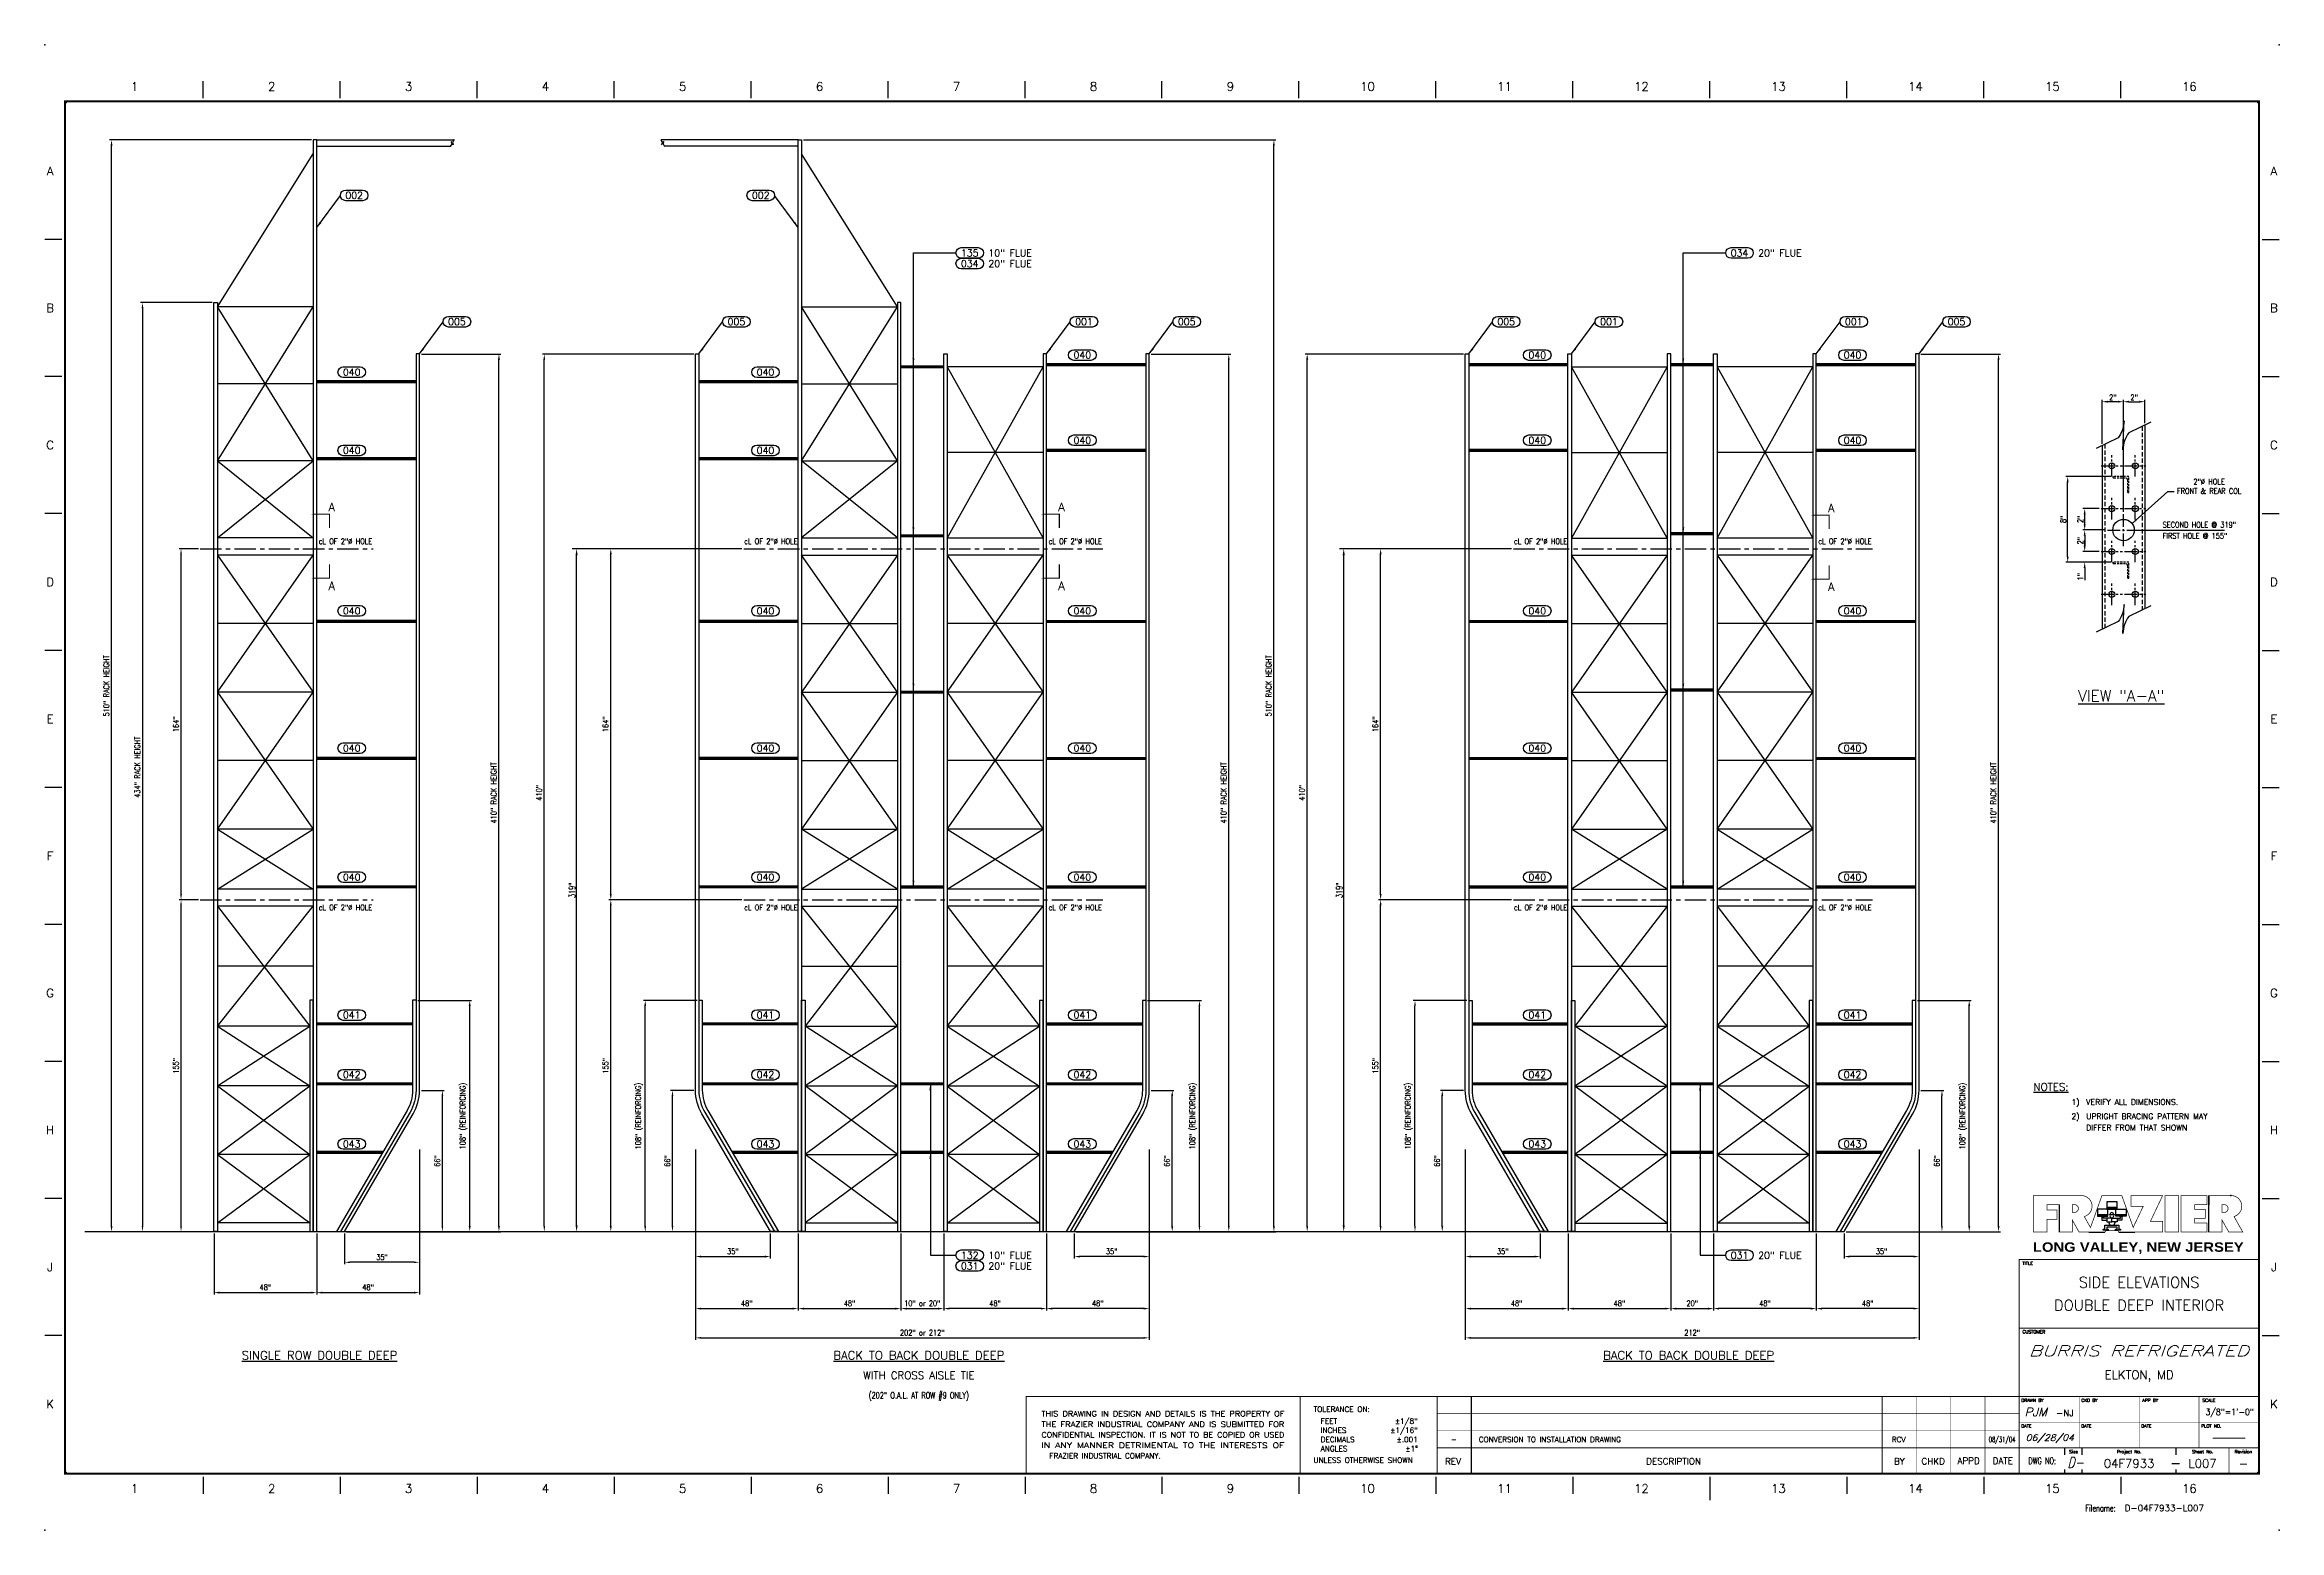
# Model space of a CAD drawing. Extents: x -10 to 1034, y -27 to 667.
import ezdxf
from ezdxf.enums import TextEntityAlignment as Align

# ---------------------------------------------------------------- set-up
doc = ezdxf.new("R2010")
doc.units = 0
doc.header["$LTSCALE"] = 8
doc.header["$MEASUREMENT"] = 0
for name, pattern in [('CENTER', [2, 1.25, -0.25, 0.25, -0.25]), ('CENTER2', [1.125, 0.75, -0.125, 0.125, -0.125]), ('HIDDEN', [0.375, 0.25, -0.125]), ('HIDDEN2', [0.1875, 0.125, -0.0625]), ('PHANTOM', [2.5, 1.25, -0.25, 0.25, -0.25, 0.25, -0.25])]:
    doc.linetypes.add(name, pattern=pattern)
doc.layers.get('0').update_dxf_attribs({"linetype": 'CONTINUOUS'})
doc.layers.get('DEFPOINTS').update_dxf_attribs({"linetype": 'CONTINUOUS'})
for name, color, linetype in [('BORD', 8, 'CONTINUOUS'), ('CENTERL', 135, 'CENTER'), ('CENTERL2', 133, 'CENTER2'), ('FDIM', 2, 'CONTINUOUS'), ('HIDDENL', 94, 'HIDDEN'), ('HIDDENL2', 92, 'HIDDEN2'), ('OBJCYAN', 4, 'CONTINUOUS'), ('OBJGREEN', 3, 'CONTINUOUS'), ('OBJRED', 1, 'CONTINUOUS'), ('OBJTHIN', 11, 'CONTINUOUS'), ('PHANTOML', 205, 'PHANTOM'), ('TEXTL', 2, 'CONTINUOUS'), ('THK', 140, 'CONTINUOUS')]:
    doc.layers.add(name, color=color, linetype=linetype)
doc.styles.add('2THIRDS', font='romans.shx', dxfattribs={"width": 0.7})
doc.styles.add('BOLD', font='BOLD')
doc.styles.add('BORDER', font='SIMPLEX')
doc.styles.add('COMPLEX', font='complex')
doc.styles.add('ITALIC', font='italic')
doc.styles.add('ITALICT', font='italict', dxfattribs={"height": 24})
doc.styles.add('ROMAND', font='romand.shx')
doc.styles.add('SCRIPTC', font='SCRIPTC')
doc.styles.add('SIMPLEX', font='simplex.shx')
doc.dimstyles.new('2TFR32', dxfattribs={"dimscale": 28, "dimtxt": 0.0938, "dimasz": 0.09375, "dimexe": 0.03125, "dimexo": 0.03125, "dimgap": 0.03125, "dimtad": 1, "dimdec": 5, "dimzin": 1, "dimdsep": 46, "dimlunit": 5, "dimtxsty": '2THIRDS', "dimcen": 0.09375, "dimclrd": 256, "dimclre": 256, "dimclrt": 256, "dimadec": 0, "dimazin": 0, "dimtfac": 0.75, "dimtdec": 4, "dimtofl": 0, "dimtmove": 0, "dimatfit": 0, "dimfxl": 0, "dimfrac": 2, "dimtolj": 1, "dimtzin": 0, "dimarcsym": 0})
doc.dimstyles.new('2TFR32X5', dxfattribs={"dimscale": 28, "dimtxt": 0.0938, "dimasz": 0.09375, "dimexe": 0.03125, "dimexo": 0.03125, "dimgap": 0.015625, "dimtad": 1, "dimdec": 5, "dimlfac": 0.2, "dimzin": 1, "dimdsep": 46, "dimlunit": 5, "dimtxsty": '2THIRDS', "dimcen": 0.09375, "dimclrd": 10, "dimclre": 10, "dimclrt": 256, "dimadec": 0, "dimazin": 0, "dimtfac": 0.75, "dimtdec": 4, "dimtofl": 0, "dimtmove": 0, "dimatfit": 0, "dimfxl": 0, "dimfrac": 2, "dimtolj": 1, "dimtzin": 0, "dimarcsym": 0})
doc.dimstyles.new('2TFRAC16', dxfattribs={"dimscale": 32, "dimtxt": 0.0938, "dimasz": 0.0938, "dimexe": 0.0625, "dimexo": 0.0625, "dimgap": 0.01, "dimtad": 1, "dimdec": 4, "dimzin": 1, "dimdsep": 46, "dimlunit": 5, "dimtxsty": '2THIRDS', "dimcen": 0.09375, "dimclrd": 256, "dimclre": 256, "dimclrt": 256, "dimadec": 0, "dimazin": 0, "dimtfac": 0.75, "dimtdec": 4, "dimtofl": 0, "dimtmove": 0, "dimatfit": 0, "dimfxl": 0, "dimfrac": 2, "dimtolj": 1, "dimtzin": 0, "dimarcsym": 0})
doc.dimstyles.new('2TFRAC32$7', dxfattribs={"dimscale": 32, "dimtxt": 0.0938, "dimasz": 0.0938, "dimexe": 0.0625, "dimexo": 0.0625, "dimgap": 0.01, "dimtad": 0, "dimdec": 5, "dimzin": 1, "dimdsep": 46, "dimlunit": 5, "dimtxsty": '2THIRDS', "dimcen": 0.09375, "dimclrd": 256, "dimclre": 256, "dimclrt": 256, "dimadec": 0, "dimazin": 0, "dimtfac": 0.75, "dimtdec": 4, "dimtofl": 0, "dimtmove": 0, "dimatfit": 0, "dimfxl": 0, "dimfrac": 2, "dimtolj": 1, "dimtzin": 0, "dimarcsym": 0})

msp = doc.modelspace()

# ---------------------------------------------------------------- texts
at = {"layer": 'FDIM', "style": 'SIMPLEX'}
for s, p in [('002', (134.591138, 596.622253)), ('002', (324.525663, 596.622253)), ('034', (422.165002, 564.746747)), ('135', (422.165002, 569.730347)), ('034', (781.808069, 569.730347)), ('005', (182.591138, 537.598124)), ('005', (313.170495, 537.598124)), ('001', (475.545495, 537.598124)), ('005', (523.545495, 537.598124)), ('005', (672.813563, 537.598124)), ('001', (720.813563, 537.598124)), ('001', (835.188563, 537.598124)), ('005', (883.188563, 537.598124)), ('040', (474.780956, 522.036798)), ('040', (687.33433, 522.036798)), ('040', (834.609805, 522.036798)), ('040', (133.440819, 514.017372)), ('040', (326.738579, 514.017372)), ('040', (474.780956, 482.198347)), ('040', (687.33433, 482.198347)), ('040', (834.609805, 482.198347)), ('040', (133.440819, 477.497302)), ('040', (326.738579, 477.497302)), ('040', (133.440819, 402.498697)), ('040', (326.738579, 402.498697)), ('040', (474.780956, 402.498697)), ('040', (687.33433, 402.498697)), ('040', (834.609805, 402.498697)), ('040', (133.440819, 338.391015)), ('040', (326.738579, 338.391015)), ('040', (474.780956, 338.391015)), ('040', (687.33433, 338.391015)), ('040', (834.609805, 338.391015)), ('040', (133.440819, 278.119511)), ('040', (326.738579, 278.119511)), ('040', (474.780956, 278.119511)), ('040', (687.33433, 278.119511)), ('040', (834.609805, 278.119511)), ('041', (133.440819, 213.690698)), ('041', (326.738579, 213.690698)), ('041', (474.780956, 213.690698)), ('041', (687.33433, 213.690698)), ('041', (834.609805, 213.690698)), ('042', (133.440819, 185.832117)), ('042', (326.738579, 185.832117)), ('042', (474.780956, 185.832117)), ('042', (687.33433, 185.832117)), ('042', (834.609805, 185.832117)), ('043', (133.440819, 153.483544)), ('043', (326.738579, 153.483544)), ('043', (474.780956, 153.483544)), ('043', (687.33433, 153.483544)), ('043', (834.609805, 153.483544)), ('031', (422.165002, 96.504155)), ('132', (422.165002, 101.487754)), ('031', (781.808069, 101.487754))]:
    msp.add_text(s, height=3.2, dxfattribs=at).set_placement(p, align=Align.MIDDLE)
for s, p in [('20" FLUE', (430.905184, 564.746747)), ('10" FLUE', (430.905184, 569.730347)), ('20" FLUE', (790.548252, 569.730347)), ('20" FLUE', (430.905184, 96.504155)), ('10" FLUE', (430.905184, 101.487754)), ('20" FLUE', (790.548252, 101.487754))]:
    msp.add_text(s, height=3.2, dxfattribs=at).set_placement(p, align=Align.MIDDLE_LEFT)
at = {"layer": 'FDIM'}
for s, height, style, p in [('A', 3.93216, 'ROMAND', (124.099314, 449.073002)), ('A', 3.93216, 'ROMAND', (465.053672, 449.073002)), ('A', 3.93216, 'ROMAND', (824.696739, 448.63541)), ('A', 3.93216, 'ROMAND', (124.099314, 412.245791)), ('A', 3.93216, 'ROMAND', (465.053672, 412.245791)), ('A', 3.93216, 'ROMAND', (824.696739, 411.808199)), ('%%uSINGLE ROW DOUBLE DEEP', 4, 'COMPLEX', (118.399665, 52.745561)), ('%%uBACK TO BACK DOUBLE DEEP', 4, 'COMPLEX', (398.40342, 52.745561)), ('%%uBACK TO BACK DOUBLE DEEP', 4, 'COMPLEX', (758.046487, 52.745561)), ('WITH CROSS AISLE TIE', 3.5, 'COMPLEX', (398.40342, 43.646843))]:
    msp.add_text(s, height=height, dxfattribs=dict(at, style=style)).set_placement(p, align=Align.CENTER)
at = {"layer": 'FDIM', "style": '2THIRDS', "width": 0.7}
for s, p in [('SECOND HOLE @ 319"', (979.483403, 441.405387)), ('FIRST HOLE @ 155"', (979.483403, 436.258722))]:
    msp.add_text(s, height=2.6264, dxfattribs=at).set_placement(p)
for s, height, p in [('cL OF 2"%%c HOLE', 2.625, (130.524188, 433.691763)), ('cL OF 2"%%c HOLE', 2.625, (329.271819, 433.691763)), ('cL OF 2"%%c HOLE', 2.625, (471.478546, 433.691763)), ('cL OF 2"%%c HOLE', 2.625, (688.914886, 433.691763)), ('cL OF 2"%%c HOLE', 2.625, (831.121613, 433.691763)), ('cL OF 2"%%c HOLE', 2.625, (130.524188, 262.639526)), ('cL OF 2"%%c HOLE', 2.625, (329.271819, 262.639526)), ('cL OF 2"%%c HOLE', 2.625, (471.478546, 262.639526)), ('cL OF 2"%%c HOLE', 2.625, (688.914886, 262.639526)), ('cL OF 2"%%c HOLE', 2.625, (831.121613, 262.639526)), ('(202" O.A.L. AT ROW #9 ONLY)', 3, (398.40342, 34.548126))]:
    msp.add_text(s, height=height, dxfattribs=at).set_placement(p, align=Align.CENTER)
at = {"layer": 'FDIM', "style": 'COMPLEX'}
msp.add_text('%%uVIEW "A-A"', height=5.25, dxfattribs=at).set_placement((940.019464, 360.201038))
at = {"layer": 'FDIM', "linetype": 'Continuous'}
for s, height, style, p in [('%%uNOTES:', 3.5, 'COMPLEX', (919.178148, 178.356031)), ('2)', 2.625, 'SIMPLEX', (936.873352, 165.052926)), ('1)', 2.625, 'SIMPLEX', (936.873352, 171.734782)), ('VERIFY ALL DIMENSIONS.', 2.625, 'SIMPLEX', (943.762998, 171.734782)), ('UPRIGHT BRACING PATTERN MAY', 2.625, 'SIMPLEX', (943.762998, 165.052926)), ('DIFFER FROM THAT SHOWN', 2.625, 'SIMPLEX', (943.762998, 159.756359))]:
    msp.add_text(s, height=height, dxfattribs=dict(at, style=style)).set_placement(p)
at = {"layer": 'FDIM', "insert": (1001.201382, 460.689114), "char_height": 2.6264, "attachment_point": 5, "style": '2THIRDS'}
msp.add_mtext('\\A1;2"%%c HOLE\\PFRONT & REAR COL', dxfattribs=at)

# ---------------------------------------------------------------- blocks, each defined once
blk = doc.blocks.new('FLOGO')
at = {"layer": 'BORD'}
for p, q in [((0.378, 0.401), (0.378, 0)), ((2.564, 0.534), (2.564, 0.401)), ((2.564, 0), (2.564, 0.534)), ((0.81, 0), (1.044, 0)), ((1.248, 0), (1.482, 0))]:
    blk.add_line(p, q, dxfattribs=at)
at = {"layer": 'BORD', "const_width": 0.0101}
for points in [[(1.887, 0.534), (1.708, 0.156), (1.887, 0.156), (1.887, 0), (1.248, 0), (1.235, 0.022), (1.057, 0.022), (1.046, 0), (0.668, 0), (0.567, 0.178), (0.567, 0), (0.378, 0), (0.378, 0.401), (0.2, 0.401), (0.2, 0.323), (0.347, 0.323), (0.347, 0.189), (0.2, 0.189), (0.2, 0), (0, 0), (0, 0.534), (0.378, 0.534), (0.645, 0.534), (0.701, 0.534, -0.869818), (0.743, 0.228), (0.834, 0.067), (1.001, 0.534), (1.291, 0.534), (1.457, 0.069), (1.604, 0.378), (1.426, 0.378), (1.426, 0.534), (1.893, 0.534)], [(2.564, 0.534), (2.831, 0.534), (2.564, 0.534), (2.564, 0), (2.753, 0), (2.753, 0.178), (2.854, 0), (3.058, 0), (2.929, 0.228, 0.869818), (2.887, 0.534), (2.831, 0.534)]]:
    blk.add_lwpolyline(points, format="xyb", dxfattribs=at)
for points in [[(0.601, 0.289), (0.567, 0.289), (0.567, 0.401), (0.601, 0.401, -1)], [(2.753, 0.289), (2.753, 0.401), (2.787, 0.401, -1), (2.787, 0.289)]]:
    blk.add_lwpolyline(points, format="xyb", close=True, dxfattribs=at)
at = {"layer": 'BORD'}
for points in [[(0.936, 0.255), (1.089, 0.255), (1.089, 0.337), (0.936, 0.337)], [(1.07, 0.358), (1.224, 0.358), (1.224, 0.44), (1.07, 0.44)], [(1.073, 0.337), (1.221, 0.337), (1.221, 0.358), (1.073, 0.358)], [(1.089, 0.343), (1.137, 0.343), (1.137, 0.352), (1.089, 0.352)], [(1.205, 0.343), (1.157, 0.343), (1.157, 0.352), (1.205, 0.352)], [(1.356, 0.255), (1.203, 0.255), (1.203, 0.337), (1.356, 0.337)], [(0.938, 0.234), (1.086, 0.234), (1.086, 0.255), (0.938, 0.255)], [(0.954, 0.24), (1.002, 0.24), (1.002, 0.25), (0.954, 0.25)], [(1.07, 0.071), (1.07, 0.041), (1.091, 0.041), (1.091, 0.027), (1.021, 0.027), (1.021, 0.041), (1.043, 0.041), (1.043, 0.102), (1.249, 0.102), (1.249, 0.041), (1.271, 0.041), (1.271, 0.027), (1.2, 0.027), (1.2, 0.041), (1.222, 0.041), (1.222, 0.071)], [(1.07, 0.24), (1.022, 0.24), (1.022, 0.25), (1.07, 0.25)], [(1.11, 0.251), (1.11, 0.256), (1.182, 0.256), (1.182, 0.251)], [(1.354, 0.234), (1.206, 0.234), (1.206, 0.255), (1.354, 0.255)], [(1.222, 0.24), (1.27, 0.24), (1.27, 0.25), (1.222, 0.25)], [(1.338, 0.24), (1.29, 0.24), (1.29, 0.25), (1.338, 0.25)]]:
    blk.add_lwpolyline(points, close=True, dxfattribs=at)
at = {"layer": 'BORD', "const_width": 0.0101}
for points in [[(1.921, 0), (1.921, 0.534), (2.121, 0.534), (2.121, 0)], [(2.154, 0), (2.154, 0.534), (2.533, 0.534), (2.533, 0.401), (2.355, 0.401), (2.355, 0.334), (2.51, 0.334), (2.51, 0.2), (2.355, 0.2), (2.355, 0.134), (2.533, 0.134), (2.533, 0)]]:
    blk.add_lwpolyline(points, close=True, dxfattribs=at)
at = {"layer": 'BORD'}
for points in [[(1.07, 0.205), (1.07, 0.15), (1.146, 0.15), (1.146, 0.205), (1.021, 0.205), (1.021, 0.226), (1.034, 0.226), (1.034, 0.234), (0.988, 0.234), (0.988, 0.226), (1.001, 0.226), (1.001, 0.174), (1.07, 0.174)], [(1.096, 0.15), (1.115, 0.102)], [(1.127, 0.205), (1.13, 0.216)], [(1.222, 0.205), (1.222, 0.15), (1.146, 0.15), (1.146, 0.205), (1.271, 0.205), (1.271, 0.226), (1.257, 0.226), (1.257, 0.234), (1.304, 0.234), (1.304, 0.226), (1.291, 0.226), (1.291, 0.174), (1.222, 0.174)], [(1.165, 0.205), (1.162, 0.216)], [(1.196, 0.15), (1.177, 0.102)]]:
    blk.add_lwpolyline(points, dxfattribs=at)
for points in [[(1.174, 0.256, 0.378608), (1.146, 0.285, 0.378608), (1.118, 0.256, 0.378608)], [(1.121, 0.251, 0.351419), (1.123, 0.23), (1.127, 0.225, 0.337041), (1.146, 0.205, 0.337041), (1.165, 0.225), (1.169, 0.23, 0.351419), (1.171, 0.251)]]:
    blk.add_lwpolyline(points, format="xyb", dxfattribs=at)
blk.add_point((2.884, 0.534), dxfattribs=at)
blk.add_point((2.884, 0.534), dxfattribs=at)
blk = doc.blocks.new('sbord_d')
at = {"layer": 'BORD'}
for p, q in [((2, 20.062), (2, 20.312)), ((4, 20.062), (4, 20.312)), ((6, 20.062), (6, 20.312)), ((8, 20.062), (8, 20.312)), ((10, 20.062), (10, 20.312)), ((12, 20.062), (12, 20.312)), ((14, 20.062), (14, 20.312)), ((16, 20.062), (16, 20.312)), ((18, 20.062), (18, 20.312)), ((20, 20.062), (20, 20.312)), ((22, 20.062), (22, 20.312)), ((24, 20.062), (24, 20.312)), ((26, 20.062), (26, 20.312)), ((28, 20.062), (28, 20.312)), ((30, 20.062), (30, 20.312)), ((-0.062, 18), (-0.312, 18)), ((32.063, 18), (32.312, 18)), ((-0.062, 16), (-0.312, 16)), ((32.063, 16), (32.312, 16)), ((-0.062, 14), (-0.312, 14)), ((32.063, 14), (32.312, 14)), ((-0.062, 12), (-0.312, 12)), ((32.063, 12), (32.312, 12)), ((-0.062, 10), (-0.312, 10)), ((32.063, 10), (32.312, 10)), ((-0.062, 8), (-0.312, 8)), ((32.063, 8), (32.312, 8)), ((-0.062, 6), (-0.312, 6)), ((32.063, 6), (32.312, 6)), ((-0.062, 4), (-0.312, 4)), ((32.063, 4), (32.312, 4)), ((-0.062, 2), (-0.312, 2)), ((32.063, 2), (32.312, 2)), ((28.848, 0.821), (28.848, 0.821)), ((29.182, 0.258), (29.182, 0.354)), ((29.432, 0.258), (29.432, 0.354)), ((30.807, 0.258), (30.807, 0.354)), ((29.182, -0.016), (29.182, 0.044)), ((29.432, -0.016), (29.432, 0.044)), ((30.807, -0.016), (30.807, 0.044)), ((2, -0.062), (2, -0.312)), ((4, -0.062), (4, -0.312)), ((6, -0.062), (6, -0.312)), ((8, -0.062), (8, -0.312)), ((10, -0.062), (10, -0.312)), ((12, -0.062), (12, -0.312)), ((14, -0.062), (14, -0.312)), ((16, -0.062), (16, -0.312)), ((18, -0.062), (18, -0.312)), ((20, -0.062), (20, -0.312)), ((22, -0.062), (22, -0.312)), ((24, -0.062), (24, -0.406)), ((26, -0.062), (26, -0.312)), ((28, -0.062), (28, -0.312)), ((30, -0.062), (30, -0.312))]:
    blk.add_line(p, q, dxfattribs=at)
at = {"layer": 'BORD', "const_width": 0.0313}
blk.add_lwpolyline([(-0.016, -0.016), (32.016, -0.016), (32.016, 20.016), (-0.016, 20.016)], close=True, dxfattribs=at)
at = {"layer": 'BORD'}
for points, const_width in [([(28.516, -0.016), (28.516, 0.359), (28.516, 0.734), (28.516, 1.109), (28.516, 2.109), (28.516, 3.109), (32.016, 3.109)], 0.0156), ([(28.516, 2.109), (32.016, 2.109)], 0.0156), ([(18.016, 1.109), (14.016, 1.109), (14.016, -0.016)], 0.0156), ([(20.016, 1.109), (18.016, 1.109), (18.016, -0.016)], 0.0156), ([(28.516, 1.109), (28.016, 1.109), (27.516, 1.109), (27.016, 1.109), (26.516, 1.109), (20.516, 1.109), (20.016, 1.109), (20.016, 0.859)], 0.0156), ([(20.516, 1.109), (20.516, 0.859)], 0.0156), ([(26.516, 1.109), (26.516, 0.859)], 0.0156), ([(27.016, 1.109), (27.016, 0.859)], 0.00781), ([(27.516, 1.109), (27.516, 0.859)], 0.00781), ([(28.016, 1.109), (28.016, 0.859)], 0.00781), ([(28.516, 1.109), (32.016, 1.109)], 0.0156), ([(29.391, 1.109), (29.391, 0.734), (29.391, 0.359)], 0.00781), ([(30.266, 1.109), (30.266, 0.734), (30.266, 0.359)], 0.00781), ([(31.141, 1.109), (31.141, 0.734), (31.141, 0.359)], 0.00781), ([(20.016, 0.859), (20.016, 0.609)], 0.0156), ([(20.016, 0.859), (28.516, 0.859)], 0.00781), ([(20.516, 0.859), (20.516, 0.609)], 0.0156), ([(26.516, 0.859), (26.516, 0.609)], 0.0156), ([(27.016, 0.859), (27.016, 0.609)], 0.00781), ([(27.516, 0.859), (27.516, 0.609)], 0.00781), ([(28.016, 0.859), (28.016, 0.609)], 0.00781), ([(28.516, 0.734), (32.016, 0.734)], 0.00781), ([(20.016, 0.609), (20.016, 0.359)], 0.0156), ([(20.016, 0.359), (28.516, 0.359)], 0.0156), ([(20.016, 0.359), (20.016, 0)], 0.0156), ([(20.016, 0.609), (28.516, 0.609)], 0.00781), ([(20.516, 0.609), (20.516, 0.359)], 0.0156), ([(20.516, 0.359), (20.516, 0)], 0.0156), ([(26.516, 0.609), (26.516, 0.359)], 0.0156), ([(26.516, 0.359), (26.516, 0)], 0.0156), ([(27.016, 0.609), (27.016, 0.359)], 0.00781), ([(27.016, 0.359), (27.016, 0)], 0.00781), ([(27.516, 0.609), (27.516, 0.359)], 0.00781), ([(27.516, 0.359), (27.516, 0)], 0.00781), ([(28.016, 0.609), (28.016, 0.359)], 0.00781), ([(28.016, 0.359), (28.016, 0)], 0.00781), ([(28.516, 0.359), (32.016, 0.359)], 0.0156), ([(31.578, 0.359), (31.578, -0.016)], 0.00781)]:
    blk.add_lwpolyline(points, dxfattribs=dict(at, const_width=const_width))
at = {"layer": 'TEXTL'}
for p in [(-0.312, 20.844), (32.312, 20.844), (0, 20), (32, 20), (0, 0), (32, 0), (-0.312, -0.844), (32.312, -0.844)]:
    blk.add_point(p, dxfattribs=at)
at = {"layer": 'BORD'}
blk.add_blockref('FLOGO', (28.722, 3.509), dxfattribs=at)
at = {"layer": 'BORD', "style": 'ROMAND'}
for s, p in [('1', (1, 20.234)), ('2', (3, 20.234)), ('3', (5, 20.234)), ('4', (7, 20.234)), ('5', (9, 20.234)), ('6', (11, 20.234)), ('7', (13, 20.234)), ('8', (15, 20.234)), ('9', (17, 20.234)), ('10', (19, 20.234)), ('11', (21, 20.234)), ('12', (23, 20.234)), ('13', (25, 20.234)), ('14', (27, 20.234)), ('15', (29, 20.234)), ('16', (31, 20.234)), ('A', (-0.234, 19)), ('A', (32.234, 19)), ('B', (-0.234, 17)), ('B', (32.234, 17)), ('C', (-0.234, 15)), ('C', (32.234, 15)), ('D', (-0.234, 13)), ('D', (32.234, 13)), ('E', (-0.234, 11)), ('E', (32.234, 11)), ('F', (-0.234, 9)), ('F', (32.234, 9)), ('G', (-0.234, 7)), ('G', (32.234, 7)), ('H', (-0.234, 5)), ('H', (32.234, 5)), ('J', (-0.234, 3)), ('J', (32.234, 3)), ('K', (-0.234, 1)), ('K', (32.234, 1)), ('1', (1, -0.234)), ('2', (3, -0.234)), ('3', (5, -0.234)), ('4', (7, -0.234)), ('5', (9, -0.234)), ('6', (11, -0.234)), ('7', (13, -0.234)), ('8', (15, -0.234)), ('9', (17, -0.234)), ('10', (19, -0.234)), ('11', (21, -0.234)), ('12', (23, -0.234)), ('13', (25, -0.234)), ('14', (27, -0.234)), ('15', (29, -0.234)), ('16', (31, -0.234))]:
    blk.add_text(s, height=0.125, dxfattribs=at).set_placement(p, align=Align.MIDDLE)
at = {"layer": 'BORD'}
for s, height, style, width, p, p2 in [('LONG VALLEY, NEW JERSEY', 0.138, 'BOLD', 0.943702, (28.715, 3.222), (31.792, 3.222)), ('THIS DRAWING IN DESIGN AND DETAILS IS THE PROPERTY OF', 0.07812, 'SIMPLEX', 0.958828, (14.24, 0.819), (17.786, 0.819)), ('THE FRAZIER INDUSTRIAL COMPANY AND IS SUBMITTED FOR', 0.07812, 'SIMPLEX', 0.982552, (14.24, 0.665), (17.786, 0.665)), ('CONFIDENTIAL INSPECTION. IT IS NOT TO BE COPIED OR USED', 0.07812, 'SIMPLEX', 0.947391, (14.24, 0.512), (17.786, 0.512)), ('IN ANY MANNER DETRIMENTAL TO THE INTERESTS OF', 0.07812, 'SIMPLEX', 1.101821, (14.24, 0.358), (17.786, 0.358))]:
    blk.add_text(s, height=height, dxfattribs=dict(at, style=style, width=width)).set_placement(p, p2, align=Align.FIT)
for s, height, style, p in [('TITLE', 0.0469, 'BORDER', (28.563, 3.031)), ('CUSTOMER', 0.0469, 'BORDER', (28.563, 2.031)), ('DRAWN BY', 0.0469, 'BORDER', (28.547, 1.031)), ('CKD BY', 0.0469, 'BORDER', (29.422, 1.031)), ('APP BY', 0.0469, 'BORDER', (30.313, 1.031)), ('SCALE', 0.0469, 'BORDER', (31.188, 1.031)), ('TOLERANCE ON:', 0.07812, 'SIMPLEX', (18.213, 0.884)), ('FEET', 0.0781, 'SIMPLEX', (18.317, 0.711)), ('INCHES', 0.0781, 'SIMPLEX', (18.317, 0.577)), ('DATE', 0.0469, 'BORDER', (28.547, 0.656)), ('-NJ', 0.0938, 'SIMPLEX', (29.054, 0.821)), ('DATE', 0.0469, 'BORDER', (29.422, 0.656)), ('DATE', 0.0469, 'BORDER', (30.297, 0.656)), ('PLOT NO.', 0.0469, 'BORDER', (31.172, 0.656)), ('ANGLES', 0.0781, 'SIMPLEX', (18.317, 0.309)), ('DECIMALS', 0.0781, 'SIMPLEX', (18.317, 0.443)), ('UNLESS OTHERWISE SHOWN', 0.07812, 'SIMPLEX', (18.212, 0.14))]:
    blk.add_text(s, height=height, dxfattribs=dict(at, style=style)).set_placement(p)
at = {"layer": 'BORD', "style": 'SIMPLEX'}
for s, p in [('%%p1/16"', (19.735, 0.577)), ('%%p1/8"', (19.735, 0.711)), ('%%p.001', (19.735, 0.443)), ('%%p1%%d', (19.735, 0.309))]:
    blk.add_text(s, height=0.0781, dxfattribs=at).set_placement(p, align=Align.RIGHT)
at = {"layer": 'BORD'}
for s, height, style, p in [('Size', 0.0469, 'BORDER', (29.307, 0.281)), ('Project No.', 0.04688, 'BORDER', (30.12, 0.281)), ('Sheet No.', 0.0469, 'BORDER', (31.193, 0.281)), ('Revision', 0.0469, 'BORDER', (31.789, 0.281)), ('FRAZIER INDUSTRIAL COMPANY.', 0.07812, 'SIMPLEX', (15.169, 0.204)), ('REV', 0.0938, 'BORDER', (20.25, 0.117)), ('DESCRIPTION', 0.09375, 'BORDER', (23.469, 0.117)), ('BY', 0.0938, 'BORDER', (26.766, 0.117)), ('CHKD', 0.0938, 'BORDER', (27.259, 0.117)), ('APPD', 0.0938, 'SIMPLEX', (27.776, 0.124)), ('DATE', 0.0938, 'SIMPLEX', (28.276, 0.124))]:
    blk.add_text(s, height=height, dxfattribs=dict(at, style=style)).set_placement(p, align=Align.CENTER)
at = {"layer": 'BORD', "style": '2THIRDS', "width": 0.7}
for s, p in [('DWG NO:', (28.851, 0.124)), ('Filename:', (29.703, -0.567))]:
    blk.add_text(s, height=0.0938, dxfattribs=at).set_placement(p, align=Align.CENTER)
at = {"layer": 'BORD', "style": 'ROMAND', "oblique": 15, "width": 0.75}
for s, height, p in [('D-', 0.1562, (29.218, 0.067)), ('-', 0.188, (30.7, 0.051))]:
    blk.add_text(s, height=height, dxfattribs=at).set_placement(p)
at = {"layer": 'TEXTL', "flags": 8}
for tag, height, style, p in [('TITLE1', 0.156, 'COMPLEX', (30.266, 2.776)), ('TITLE2', 0.156, 'COMPLEX', (30.266, 2.443)), ('CHK', 0.0938, 'SIMPLEX', (29.828, 0.883)), ('APP', 0.0938, 'SIMPLEX', (30.703, 0.883)), ('JOB#', 0.125, 'ROMAND', (30.12, 0.133)), ('SHT', 0.125, 'ROMAND', (31.193, 0.133)), ('REV', 0.125, 'ROMAND', (31.789, 0.133))]:
    blk.add_attdef(tag, text='', height=height, dxfattribs=dict(at, style=style)).set_placement(p, align=Align.MIDDLE)
for tag, height, style, width, p, p2 in [('CUSTOMER', 0.156, 'ITALICT', 2.333901, (28.655, 1.697), (31.867, 1.697)), ('CAPP', 0.0781, 'SIMPLEX', 1.292308, (27.588, 0.944), (27.963, 0.944)), ('CDT', 0.0781, 'SIMPLEX', 1.866, (28.071, 0.943), (28.46, 0.943)), ('BAPP', 0.0781, 'SIMPLEX', 1.292308, (27.588, 0.683), (27.963, 0.683)), ('BDT', 0.0781, 'SIMPLEX', 1.866, (28.071, 0.683), (28.46, 0.683)), ('SCALE', 0.0938, 'SIMPLEX', 1.702732, (31.234, 0.837), (31.941, 0.837)), ('AAPP', 0.0781, 'SIMPLEX', 1.275949, (27.588, 0.443), (27.963, 0.443)), ('ADT', 0.0781, 'SIMPLEX', 1.833263, (28.071, 0.443), (28.46, 0.443)), ('DATE', 0.0938, 'ITALIC', 1.795034, (28.609, 0.462), (29.315, 0.462)), ('CHKDT', 0.0938, 'SIMPLEX', 1.555556, (29.484, 0.462), (30.172, 0.462)), ('APPDT', 0.0938, 'SIMPLEX', 1.555556, (30.359, 0.462), (31.047, 0.462)), ('PLOT#', 0.0938, 'SIMPLEX', 8.555556, (31.234, 0.462), (31.922, 0.462))]:
    blk.add_attdef(tag, text='', height=height, dxfattribs=dict(at, style=style, width=width)).set_placement(p, p2, align=Align.FIT)
for tag, height, style, p in [('LOCATION', 0.125, 'COMPLEX', (30.266, 1.364)), ('REVC', 0.0781, 'SIMPLEX', (20.259, 0.945)), ('CBY', 0.0781, 'ROMAND', (26.755, 0.943)), ('CCHK', 0.0781, 'SIMPLEX', (27.255, 0.943)), ('REVB', 0.0781, 'SIMPLEX', (20.259, 0.695)), ('BBY', 0.0781, 'ROMAND', (26.755, 0.683)), ('BCHK', 0.0781, 'SIMPLEX', (27.255, 0.683)), ('REVA', 0.0781, 'SIMPLEX', (20.259, 0.445)), ('ABY', 0.0781, 'ROMAND', (26.755, 0.443)), ('ACHK', 0.0781, 'SIMPLEX', (27.255, 0.443))]:
    blk.add_attdef(tag, text='', height=height, dxfattribs=dict(at, style=style)).set_placement(p, align=Align.CENTER)
for tag, p, height, style in [('REVCDESC', (20.625, 0.943), 0.0781, 'SIMPLEX'), ('REVBDESC', (20.625, 0.683), 0.0781, 'SIMPLEX'), ('DRBY', (28.593, 0.821), 0.125, 'SCRIPTC'), ('REVADESC', (20.625, 0.443), 0.0781, 'SIMPLEX'), ('DWG#', (30.055, -0.566), 0.0938, 'ROMAND')]:
    blk.add_attdef(tag, p, '', height=height, dxfattribs=dict(at, style=style))
blk = doc.blocks.new('*D2')
at = {"layer": 'DEFPOINTS', "color": 0}
for p in [(343.7, 622.5), (564.3, 622.5), (471, 112.5)]:
    blk.add_point(p, dxfattribs=at)
at = {"layer": 'FDIM', "lineweight": -2}
for p, q in [((344.5, 622.5), (565.2, 622.5)), ((564.3, 115.2), (564.3, 619.9)), ((471.9, 112.5), (565.2, 112.5))]:
    blk.add_line(p, q, dxfattribs=at)
at = {"layer": 'FDIM'}
for points in [[(563.8, 619.9), (564.7, 619.9), (564.3, 622.5)], [(563.8, 115.2), (564.7, 115.2), (564.3, 112.5)]]:
    blk.add_solid(points, dxfattribs=at)
at = {"layer": 'FDIM', "insert": (561.8, 367.5), "char_height": 2.626, "attachment_point": 5, "rotation": 90, "style": '2THIRDS'}
blk.add_mtext('\\A1;510" RACK HEIGHT ', dxfattribs=at)
blk = doc.blocks.new('*D3')
at = {"layer": 'DEFPOINTS', "color": 0}
for p in [(270.6, 220.5), (295.7, 220.5), (329, 112.5)]:
    blk.add_point(p, dxfattribs=at)
at = {"layer": 'FDIM', "lineweight": -2}
for p, q in [((294.8, 220.5), (269.7, 220.5)), ((270.6, 115.2), (270.6, 217.9)), ((328.2, 112.5), (269.7, 112.5))]:
    blk.add_line(p, q, dxfattribs=at)
at = {"layer": 'FDIM'}
for points in [[(270.1, 217.9), (271, 217.9), (270.6, 220.5)], [(270.1, 115.2), (271, 115.2), (270.6, 112.5)]]:
    blk.add_solid(points, dxfattribs=at)
at = {"layer": 'FDIM', "insert": (267.7, 166.5), "char_height": 2.626, "attachment_point": 5, "rotation": 90, "style": '2THIRDS'}
blk.add_mtext('\\A1;108" (REINFORCING) ', dxfattribs=at)
blk = doc.blocks.new('*D4')
at = {"layer": 'DEFPOINTS', "color": 0}
for p in [(283.3, 178.5), (294, 178.5), (329, 112.5)]:
    blk.add_point(p, dxfattribs=at)
at = {"layer": 'FDIM', "lineweight": -2}
for p, q in [((293.2, 178.5), (282.4, 178.5)), ((283.3, 115.2), (283.3, 175.9)), ((328.2, 112.5), (282.4, 112.5))]:
    blk.add_line(p, q, dxfattribs=at)
at = {"layer": 'FDIM'}
for points in [[(282.9, 175.9), (283.7, 175.9), (283.3, 178.5)], [(282.9, 115.2), (283.7, 115.2), (283.3, 112.5)]]:
    blk.add_solid(points, dxfattribs=at)
at = {"layer": 'FDIM', "insert": (280.9, 145.5), "char_height": 2.63, "attachment_point": 5, "rotation": 90, "style": '2THIRDS'}
blk.add_mtext('\\A1;66"', dxfattribs=at)
blk = doc.blocks.new('*D5')
at = {"layer": 'DEFPOINTS', "color": 0}
for p in [(390, 112.5), (410, 112.5), (410, 76.6)]:
    blk.add_point(p, dxfattribs=at)
at = {"layer": 'FDIM', "lineweight": -2}
for p, q in [((390, 111.7), (390, 75.7)), ((410, 111.7), (410, 75.7)), ((392.7, 76.6), (407.4, 76.6))]:
    blk.add_line(p, q, dxfattribs=at)
at = {"layer": 'FDIM'}
for points in [[(392.7, 77), (392.7, 76.1), (390, 76.6)], [(407.4, 77), (407.4, 76.1), (410, 76.6)]]:
    blk.add_solid(points, dxfattribs=at)
at = {"layer": 'FDIM', "insert": (400, 79), "char_height": 2.626, "attachment_point": 5, "style": '2THIRDS'}
blk.add_mtext('\\A1;10" or 20"', dxfattribs=at)
blk = doc.blocks.new('*D6')
at = {"layer": 'DEFPOINTS', "color": 0}
for p in [(294, 151.7), (506, 151.7), (506, 62.9)]:
    blk.add_point(p, dxfattribs=at)
at = {"layer": 'FDIM', "lineweight": -2}
for p, q in [((294, 150.9), (294, 62)), ((506, 150.9), (506, 62)), ((296.7, 62.9), (503.4, 62.9))]:
    blk.add_line(p, q, dxfattribs=at)
at = {"layer": 'FDIM'}
for points in [[(296.7, 63.3), (296.7, 62.5), (294, 62.9)], [(503.4, 63.3), (503.4, 62.5), (506, 62.9)]]:
    blk.add_solid(points, dxfattribs=at)
at = {"layer": 'FDIM', "insert": (400, 65.3), "char_height": 2.626, "attachment_point": 5, "style": '2THIRDS'}
blk.add_mtext('\\A1;202" or 212"', dxfattribs=at)
blk = doc.blocks.new('*D7')
at = {"layer": 'DEFPOINTS', "color": 0}
for p in [(506, 178.5), (516.8, 178.5), (471, 112.5)]:
    blk.add_point(p, dxfattribs=at)
at = {"layer": 'FDIM', "lineweight": -2}
for p, q in [((506.9, 178.5), (517.6, 178.5)), ((516.8, 115.2), (516.8, 175.9)), ((471.9, 112.5), (517.6, 112.5))]:
    blk.add_line(p, q, dxfattribs=at)
at = {"layer": 'FDIM'}
for points in [[(516.3, 175.9), (517.2, 175.9), (516.8, 178.5)], [(516.3, 115.2), (517.2, 115.2), (516.8, 112.5)]]:
    blk.add_solid(points, dxfattribs=at)
at = {"layer": 'FDIM', "insert": (514.3, 145.5), "char_height": 2.63, "attachment_point": 5, "rotation": 90, "style": '2THIRDS'}
blk.add_mtext('\\A1;66"', dxfattribs=at)
blk = doc.blocks.new('*D8')
at = {"layer": 'DEFPOINTS', "color": 0}
for p in [(504.4, 220.5), (529.5, 220.5), (471, 112.5)]:
    blk.add_point(p, dxfattribs=at)
at = {"layer": 'FDIM', "lineweight": -2}
for p, q in [((505.3, 220.5), (530.4, 220.5)), ((529.5, 115.2), (529.5, 217.9)), ((471.9, 112.5), (530.4, 112.5))]:
    blk.add_line(p, q, dxfattribs=at)
at = {"layer": 'FDIM'}
for points in [[(529.1, 217.9), (529.9, 217.9), (529.5, 220.5)], [(529.1, 115.2), (529.9, 115.2), (529.5, 112.5)]]:
    blk.add_solid(points, dxfattribs=at)
at = {"layer": 'FDIM', "insert": (526.6, 166.5), "char_height": 2.626, "attachment_point": 5, "rotation": 90, "style": '2THIRDS'}
blk.add_mtext('\\A1;108" (REINFORCING) ', dxfattribs=at)
blk = doc.blocks.new('*D9')
at = {"layer": 'DEFPOINTS', "color": 0}
for p in [(506, 522.5), (543.2, 522.5), (471, 112.5)]:
    blk.add_point(p, dxfattribs=at)
at = {"layer": 'FDIM', "lineweight": -2}
for p, q in [((506.9, 522.5), (544.1, 522.5)), ((543.2, 115.2), (543.2, 519.9)), ((471.9, 112.5), (544.1, 112.5))]:
    blk.add_line(p, q, dxfattribs=at)
at = {"layer": 'FDIM'}
for points in [[(542.8, 519.9), (543.6, 519.9), (543.2, 522.5)], [(542.8, 115.2), (543.6, 115.2), (543.2, 112.5)]]:
    blk.add_solid(points, dxfattribs=at)
at = {"layer": 'FDIM', "insert": (540.8, 317.5), "char_height": 2.626, "attachment_point": 5, "rotation": 90, "style": '2THIRDS'}
blk.add_mtext('\\A1;410" RACK HEIGHT ', dxfattribs=at)
blk = doc.blocks.new('*D10')
at = {"layer": 'DEFPOINTS', "color": 0}
for p in [(21.2, 622.5), (115.5, 622.5), (69.1, 112.5)]:
    blk.add_point(p, dxfattribs=at)
at = {"layer": 'FDIM', "lineweight": -2}
for p, q in [((114.6, 622.5), (20.3, 622.5)), ((21.2, 115.2), (21.2, 619.9)), ((68.2, 112.5), (20.3, 112.5))]:
    blk.add_line(p, q, dxfattribs=at)
at = {"layer": 'FDIM'}
for points in [[(20.8, 619.9), (21.7, 619.9), (21.2, 622.5)], [(20.8, 115.2), (21.7, 115.2), (21.2, 112.5)]]:
    blk.add_solid(points, dxfattribs=at)
at = {"layer": 'FDIM', "insert": (18.8, 367.5), "char_height": 2.626, "attachment_point": 5, "rotation": 90, "style": '2THIRDS'}
blk.add_mtext('\\A1;510" RACK HEIGHT ', dxfattribs=at)
blk = doc.blocks.new('*D11')
at = {"layer": 'DEFPOINTS', "color": 0}
for p in [(69.1, 546.5), (35.7, 112.5), (69.1, 112.5)]:
    blk.add_point(p, dxfattribs=at)
at = {"layer": 'FDIM', "lineweight": -2}
for p, q in [((68.2, 546.5), (34.8, 546.5)), ((35.7, 543.9), (35.7, 115.2)), ((68.2, 112.5), (34.8, 112.5))]:
    blk.add_line(p, q, dxfattribs=at)
at = {"layer": 'FDIM'}
for points in [[(35.3, 543.9), (36.1, 543.9), (35.7, 546.5)], [(35.3, 115.2), (36.1, 115.2), (35.7, 112.5)]]:
    blk.add_solid(points, dxfattribs=at)
at = {"layer": 'FDIM', "insert": (33.3, 329.5), "char_height": 2.626, "attachment_point": 5, "rotation": 90, "style": '2THIRDS'}
blk.add_mtext('\\A1;434" RACK HEIGHT ', dxfattribs=at)
blk = doc.blocks.new('*D12')
at = {"layer": 'DEFPOINTS', "color": 0}
for p in [(165.1, 522.5), (202.2, 522.5), (130.1, 112.5)]:
    blk.add_point(p, dxfattribs=at)
at = {"layer": 'FDIM', "lineweight": -2}
for p, q in [((166, 522.5), (203.1, 522.5)), ((202.2, 115.2), (202.2, 519.9)), ((131, 112.5), (203.1, 112.5))]:
    blk.add_line(p, q, dxfattribs=at)
at = {"layer": 'FDIM'}
for points in [[(201.8, 519.9), (202.7, 519.9), (202.2, 522.5)], [(201.8, 115.2), (202.7, 115.2), (202.2, 112.5)]]:
    blk.add_solid(points, dxfattribs=at)
at = {"layer": 'FDIM', "insert": (199.8, 317.5), "char_height": 2.626, "attachment_point": 5, "rotation": 90, "style": '2THIRDS'}
blk.add_mtext('\\A1;410" RACK HEIGHT ', dxfattribs=at)
blk = doc.blocks.new('*D13')
at = {"layer": 'DEFPOINTS', "color": 0}
for p in [(163.5, 220.5), (188.6, 220.5), (130.1, 112.5)]:
    blk.add_point(p, dxfattribs=at)
at = {"layer": 'FDIM', "lineweight": -2}
for p, q in [((164.3, 220.5), (189.4, 220.5)), ((188.6, 115.2), (188.6, 217.9)), ((131, 112.5), (189.4, 112.5))]:
    blk.add_line(p, q, dxfattribs=at)
at = {"layer": 'FDIM'}
for points in [[(188.1, 217.9), (189, 217.9), (188.6, 220.5)], [(188.1, 115.2), (189, 115.2), (188.6, 112.5)]]:
    blk.add_solid(points, dxfattribs=at)
at = {"layer": 'FDIM', "insert": (185.7, 166.5), "char_height": 2.626, "attachment_point": 5, "rotation": 90, "style": '2THIRDS'}
blk.add_mtext('\\A1;108" (REINFORCING) ', dxfattribs=at)
blk = doc.blocks.new('*D14')
at = {"layer": 'DEFPOINTS', "color": 0}
for p in [(506, 151.7), (471, 112.5), (471, 100.9)]:
    blk.add_point(p, dxfattribs=at)
at = {"layer": 'FDIM', "lineweight": -2}
for p, q in [((506, 150.9), (506, 100)), ((471, 111.7), (471, 100)), ((503.4, 100.9), (473.7, 100.9))]:
    blk.add_line(p, q, dxfattribs=at)
at = {"layer": 'FDIM'}
for points in [[(473.7, 101.3), (473.7, 100.4), (471, 100.9)], [(503.4, 101.3), (503.4, 100.4), (506, 100.9)]]:
    blk.add_solid(points, dxfattribs=at)
at = {"layer": 'FDIM', "insert": (488.5, 103.3), "char_height": 2.63, "attachment_point": 5, "style": '2THIRDS'}
blk.add_mtext('\\A1;35"', dxfattribs=at)
blk = doc.blocks.new('*D15')
at = {"layer": 'DEFPOINTS', "color": 0}
for p in [(506, 151.7), (458, 112.5), (458, 76.6)]:
    blk.add_point(p, dxfattribs=at)
at = {"layer": 'FDIM', "lineweight": -2}
for p, q in [((506, 150.9), (506, 75.7)), ((458, 111.7), (458, 75.7)), ((503.4, 76.6), (460.7, 76.6))]:
    blk.add_line(p, q, dxfattribs=at)
at = {"layer": 'FDIM'}
for points in [[(460.7, 77), (460.7, 76.1), (458, 76.6)], [(503.4, 77), (503.4, 76.1), (506, 76.6)]]:
    blk.add_solid(points, dxfattribs=at)
at = {"layer": 'FDIM', "insert": (482, 79), "char_height": 2.63, "attachment_point": 5, "style": '2THIRDS'}
blk.add_mtext('\\A1;48"', dxfattribs=at)
blk = doc.blocks.new('*D16')
at = {"layer": 'DEFPOINTS', "color": 0}
for p in [(410, 112.5), (458, 112.5), (410, 76.6)]:
    blk.add_point(p, dxfattribs=at)
at = {"layer": 'FDIM', "lineweight": -2}
for p, q in [((410, 111.7), (410, 75.7)), ((458, 111.7), (458, 75.7)), ((455.4, 76.6), (412.7, 76.6))]:
    blk.add_line(p, q, dxfattribs=at)
at = {"layer": 'FDIM'}
for points in [[(412.7, 77), (412.7, 76.1), (410, 76.6)], [(455.4, 77), (455.4, 76.1), (458, 76.6)]]:
    blk.add_solid(points, dxfattribs=at)
at = {"layer": 'FDIM', "insert": (434, 79), "char_height": 2.63, "attachment_point": 5, "style": '2THIRDS'}
blk.add_mtext('\\A1;48"', dxfattribs=at)
blk = doc.blocks.new('*D17')
at = {"layer": 'DEFPOINTS', "color": 0}
for p in [(223.4, 522.5), (294, 522.5), (329, 112.5)]:
    blk.add_point(p, dxfattribs=at)
at = {"layer": 'FDIM', "lineweight": -2}
for p, q in [((293.2, 522.5), (222.5, 522.5)), ((223.4, 115.2), (223.4, 519.9)), ((328.2, 112.5), (222.5, 112.5))]:
    blk.add_line(p, q, dxfattribs=at)
at = {"layer": 'FDIM'}
for points in [[(223, 519.9), (223.8, 519.9), (223.4, 522.5)], [(223, 115.2), (223.8, 115.2), (223.4, 112.5)]]:
    blk.add_solid(points, dxfattribs=at)
at = {"layer": 'FDIM', "insert": (221, 317.5), "char_height": 2.63, "attachment_point": 5, "rotation": 90, "style": '2THIRDS'}
blk.add_mtext('\\A1;410"', dxfattribs=at)
blk = doc.blocks.new('*D18')
at = {"layer": 'DEFPOINTS', "color": 0}
for p in [(294, 151.7), (329, 112.5), (329, 100.9)]:
    blk.add_point(p, dxfattribs=at)
at = {"layer": 'FDIM', "lineweight": -2}
for p, q in [((294, 150.9), (294, 100)), ((329, 111.7), (329, 100)), ((296.7, 100.9), (326.4, 100.9))]:
    blk.add_line(p, q, dxfattribs=at)
at = {"layer": 'FDIM'}
for points in [[(296.7, 101.3), (296.7, 100.4), (294, 100.9)], [(326.4, 101.3), (326.4, 100.4), (329, 100.9)]]:
    blk.add_solid(points, dxfattribs=at)
at = {"layer": 'FDIM', "insert": (311.5, 103.3), "char_height": 2.63, "attachment_point": 5, "style": '2THIRDS'}
blk.add_mtext('\\A1;35"', dxfattribs=at)
blk = doc.blocks.new('*D19')
at = {"layer": 'DEFPOINTS', "color": 0}
for p in [(294, 151.7), (342, 112.5), (342, 76.6)]:
    blk.add_point(p, dxfattribs=at)
at = {"layer": 'FDIM', "lineweight": -2}
for p, q in [((294, 150.9), (294, 75.7)), ((342, 111.7), (342, 75.7)), ((296.7, 76.6), (339.4, 76.6))]:
    blk.add_line(p, q, dxfattribs=at)
at = {"layer": 'FDIM'}
for points in [[(296.7, 77), (296.7, 76.1), (294, 76.6)], [(339.4, 77), (339.4, 76.1), (342, 76.6)]]:
    blk.add_solid(points, dxfattribs=at)
at = {"layer": 'FDIM', "insert": (318, 79), "char_height": 2.63, "attachment_point": 5, "style": '2THIRDS'}
blk.add_mtext('\\A1;48"', dxfattribs=at)
blk = doc.blocks.new('*D20')
at = {"layer": 'DEFPOINTS', "color": 0}
for p in [(342, 112.5), (390, 112.5), (390, 76.6)]:
    blk.add_point(p, dxfattribs=at)
at = {"layer": 'FDIM', "lineweight": -2}
for p, q in [((342, 111.7), (342, 75.7)), ((390, 111.7), (390, 75.7)), ((344.7, 76.6), (387.4, 76.6))]:
    blk.add_line(p, q, dxfattribs=at)
at = {"layer": 'FDIM'}
for points in [[(344.7, 77), (344.7, 76.1), (342, 76.6)], [(387.4, 77), (387.4, 76.1), (390, 76.6)]]:
    blk.add_solid(points, dxfattribs=at)
at = {"layer": 'FDIM', "insert": (366, 79), "char_height": 2.63, "attachment_point": 5, "style": '2THIRDS'}
blk.add_mtext('\\A1;48"', dxfattribs=at)
blk = doc.blocks.new('*D21')
at = {"layer": 'DEFPOINTS', "color": 0}
for p in [(69.1, 112.5), (117.1, 112.5), (69.1, 84)]:
    blk.add_point(p, dxfattribs=at)
at = {"layer": 'FDIM', "lineweight": -2}
for p, q in [((69.1, 111.7), (69.1, 83.2)), ((117.1, 111.7), (117.1, 83.2)), ((114.5, 84), (71.7, 84))]:
    blk.add_line(p, q, dxfattribs=at)
at = {"layer": 'FDIM'}
for points in [[(71.7, 84.5), (71.7, 83.6), (69.1, 84)], [(114.5, 84.5), (114.5, 83.6), (117.1, 84)]]:
    blk.add_solid(points, dxfattribs=at)
at = {"layer": 'FDIM', "insert": (93.1, 86.5), "char_height": 2.63, "attachment_point": 5, "style": '2THIRDS'}
blk.add_mtext('\\A1;48"', dxfattribs=at)
blk = doc.blocks.new('*D22')
at = {"layer": 'DEFPOINTS', "color": 0}
for p in [(165.1, 151.7), (117.1, 112.5), (117.1, 84)]:
    blk.add_point(p, dxfattribs=at)
at = {"layer": 'FDIM', "lineweight": -2}
for p, q in [((165.1, 150.9), (165.1, 83.2)), ((117.1, 111.7), (117.1, 83.2)), ((162.5, 84), (119.7, 84))]:
    blk.add_line(p, q, dxfattribs=at)
at = {"layer": 'FDIM'}
for points in [[(119.7, 84.5), (119.7, 83.6), (117.1, 84)], [(162.5, 84.5), (162.5, 83.6), (165.1, 84)]]:
    blk.add_solid(points, dxfattribs=at)
at = {"layer": 'FDIM', "insert": (141.1, 86.5), "char_height": 2.63, "attachment_point": 5, "style": '2THIRDS'}
blk.add_mtext('\\A1;48"', dxfattribs=at)
blk = doc.blocks.new('*D23')
at = {"layer": 'DEFPOINTS', "color": 0}
for p in [(165.1, 151.7), (130.1, 112.5), (130.1, 98.2)]:
    blk.add_point(p, dxfattribs=at)
at = {"layer": 'FDIM', "lineweight": -2}
for p, q in [((165.1, 150.9), (165.1, 97.3)), ((130.1, 111.7), (130.1, 97.3)), ((162.5, 98.2), (132.7, 98.2))]:
    blk.add_line(p, q, dxfattribs=at)
at = {"layer": 'FDIM'}
for points in [[(132.7, 98.6), (132.7, 97.8), (130.1, 98.2)], [(162.5, 98.6), (162.5, 97.8), (165.1, 98.2)]]:
    blk.add_solid(points, dxfattribs=at)
at = {"layer": 'FDIM', "insert": (147.6, 100.6), "char_height": 2.63, "attachment_point": 5, "style": '2THIRDS'}
blk.add_mtext('\\A1;35"', dxfattribs=at)
blk = doc.blocks.new('*D24')
at = {"layer": 'DEFPOINTS', "color": 0}
for p in [(165.1, 178.5), (175.8, 178.5), (130.1, 112.5)]:
    blk.add_point(p, dxfattribs=at)
at = {"layer": 'FDIM', "lineweight": -2}
for p, q in [((166, 178.5), (176.7, 178.5)), ((175.8, 115.2), (175.8, 175.9)), ((131, 112.5), (176.7, 112.5))]:
    blk.add_line(p, q, dxfattribs=at)
at = {"layer": 'FDIM'}
for points in [[(175.4, 175.9), (176.2, 175.9), (175.8, 178.5)], [(175.4, 115.2), (176.2, 115.2), (175.8, 112.5)]]:
    blk.add_solid(points, dxfattribs=at)
at = {"layer": 'FDIM', "insert": (173.4, 145.5), "char_height": 2.63, "attachment_point": 5, "rotation": 90, "style": '2THIRDS'}
blk.add_mtext('\\A1;66"', dxfattribs=at)
blk = doc.blocks.new('UPRT-48-510-SMI')
for p, q in [((-46.4, 431.6), (-1.6, 503.1)), ((-1.6, 431.6), (-46.4, 431.6)), ((-1.6, 359.6), (-46.4, 431.6)), ((-46.4, 359.6), (-1.6, 431.6)), ((-1.6, 395.6), (-46.4, 395.6)), ((-46.4, 323.6), (-1.6, 359.6)), ((-46.4, 359.6), (-1.6, 323.6)), ((-1.6, 359.6), (-46.4, 359.6)), ((-1.6, 323.6), (-46.4, 323.6)), ((-46.4, 251.6), (-1.6, 315.6)), ((-46.4, 315.6), (-1.6, 251.6)), ((-1.6, 315.6), (-46.4, 315.6)), ((-1.6, 283.6), (-46.4, 283.6)), ((-1.6, 251.6), (-46.4, 251.6)), ((-46.4, 251.6), (-1.6, 187.6)), ((-46.4, 187.6), (-1.6, 251.6)), ((-1.6, 219.6), (-46.4, 219.6)), ((-46.4, 187.6), (-1.6, 159.6)), ((-46.4, 159.6), (-1.6, 187.6)), ((-1.6, 187.6), (-46.4, 187.6)), ((-1.6, 159.6), (-46.4, 159.6)), ((-1.6, 151.6), (-46.4, 151.6)), ((-46.4, 151.6), (-3.2, 95.6)), ((-46.4, 95.6), (-1.6, 151.6)), ((-1.6, 123.6), (-46.4, 123.6)), ((-46.4, 67.6), (-3.2, 95.6)), ((-46.4, 95.6), (-3.2, 67.6)), ((-3.2, 95.6), (-46.4, 95.6)), ((-3.2, 67.6), (-46.4, 67.6)), ((-46.4, 67.6), (-3.2, 35.6)), ((-46.4, 35.6), (-3.2, 67.6)), ((-46.4, 3.6), (-3.2, 35.6)), ((-46.4, 35.6), (-3.2, 3.6)), ((-3.2, 35.6), (-46.4, 35.6)), ((-3.2, 3.6), (-46.4, 3.6))]:
    blk.add_line(p, q)
for points in [[(-1.6, -0.4), (0, -0.4), (0, 509.6), (-1.6, 509.6)], [(-46.4, -0.4), (-48, -0.4), (-48, 433.6), (-46.4, 433.6)], [(-3.2, -0.4), (-1.6, -0.4), (-1.6, 107.6), (-3.2, 107.6)]]:
    blk.add_lwpolyline(points, close=True)
blk = doc.blocks.new('DBL-DP-SMI')
blk.add_lwpolyline([(43.6, 55.3), (11.1, -0.4), (13, -0.4), (45, 54.5, 0.132685), (48, 65.6), (48, 409.6), (46.4, 409.6), (46.4, 65.6, -0.132685)], format="xyb", close=True)
blk.add_lwpolyline([(46.4, 107.6), (44.8, 107.6), (44.8, 65.6, -0.132685), (42.2, 56.1), (9.2, -0.4), (11.1, -0.4)], format="xyb")
at = {"layer": 'OBJRED'}
for p, q in [((0, 509.6), (64.1, 509.6)), ((0, 506.6), (62.5, 506.6))]:
    blk.add_line(p, q, dxfattribs=at)
at = {"layer": 'OBJTHIN'}
blk.add_lwpolyline([(64.2, 509.7), (63.5, 508.4, 0.154413), (63.8, 507.3), (62.8, 508.8, -0.154413), (63.1, 507.7), (62.4, 506.4)], format="xyb", dxfattribs=at)
at = {"layer": 'OBJTHIN', "const_width": 1.5}
for points in [[(46.4, 396.6), (0, 396.6)], [(46.4, 360.6), (0, 360.6)], [(46.4, 284.6), (0, 284.6)], [(46.4, 220.6), (0, 220.6)], [(46.4, 160.6), (0, 160.6)], [(44.8, 96.6), (0, 96.6)], [(44.8, 68.6), (0, 68.6)], [(30.8, 36.6), (0, 36.6)]]:
    blk.add_lwpolyline(points, dxfattribs=at)
blk.add_blockref('UPRT-48-510-SMI', (0, 0))
blk = doc.blocks.new('UPRT-48-410')
for p, q in [((-1.625, 404), (-46.375, 404)), ((-46.375, 404), (-1.625, 324)), ((-46.375, 324), (-1.625, 404)), ((-1.625, 364), (-46.375, 364)), ((-1.625, 324), (-46.375, 324)), ((-1.625, 316), (-46.375, 316)), ((-46.375, 316), (-1.625, 252)), ((-46.375, 252), (-1.625, 316)), ((-1.625, 284), (-46.375, 284)), ((-46.375, 188), (-1.625, 252)), ((-46.375, 252), (-1.625, 188)), ((-1.625, 252), (-46.375, 252)), ((-1.625, 220), (-46.375, 220)), ((-1.625, 188), (-46.375, 188)), ((-46.375, 160), (-1.625, 188)), ((-46.375, 188), (-1.625, 160)), ((-1.625, 160), (-46.375, 160)), ((-46.375, 96), (-1.625, 152)), ((-46.375, 152), (-3.25, 96)), ((-1.625, 152), (-46.375, 152)), ((-1.625, 124), (-46.375, 124)), ((-3.25, 96), (-46.375, 96)), ((-46.375, 96), (-3.25, 68)), ((-46.375, 68), (-3.25, 96)), ((-46.375, 36), (-3.25, 68)), ((-46.375, 68), (-3.25, 36)), ((-3.25, 68), (-46.375, 68)), ((-3.25, 36), (-46.375, 36)), ((-46.375, 36), (-3.25, 4)), ((-46.375, 4), (-3.25, 36)), ((-3.25, 4), (-46.375, 4))]:
    blk.add_line(p, q)
for points in [[(-46.375, 0), (-48, 0), (-48, 410), (-46.375, 410)], [(-1.625, 0), (0, 0), (0, 410), (-1.625, 410)], [(-3.25, 0), (-1.625, 0), (-1.625, 108), (-3.25, 108)]]:
    blk.add_lwpolyline(points, close=True)
blk = doc.blocks.new('DBL-DP')
blk.add_lwpolyline([(43.6, 55.7), (11.1, 0), (13, 0), (45, 54.9, 0.132685), (48, 66), (48, 410), (46.4, 410), (46.4, 66, -0.132685)], format="xyb", close=True)
blk.add_lwpolyline([(46.4, 108), (44.8, 108), (44.8, 66, -0.132685), (42.2, 56.6), (9.2, 0), (11.1, 0)], format="xyb")
at = {"layer": 'OBJTHIN', "const_width": 1.5}
for points in [[(46.4, 405), (0, 405)], [(46.4, 365), (0, 365)], [(46.4, 285), (0, 285)], [(46.4, 221), (0, 221)], [(46.4, 161), (0, 161)], [(44.8, 97), (0, 97)], [(44.8, 69), (0, 69)], [(30.8, 37), (0, 37)]]:
    blk.add_lwpolyline(points, dxfattribs=at)
blk.add_blockref('UPRT-48-410', (0, 0))
blk = doc.blocks.new('*D29')
at = {"layer": 'DEFPOINTS', "color": 0}
for p in [(53.7, 267.5), (62.7, 267.5), (69.1, 112.5)]:
    blk.add_point(p, dxfattribs=at)
at = {"layer": 'FDIM', "lineweight": -2}
for p, q in [((61.8, 267.5), (52.8, 267.5)), ((53.7, 115.2), (53.7, 264.9)), ((68.2, 112.5), (52.8, 112.5))]:
    blk.add_line(p, q, dxfattribs=at)
at = {"layer": 'FDIM'}
for points in [[(53.3, 264.9), (54.1, 264.9), (53.7, 267.5)], [(53.3, 115.2), (54.1, 115.2), (53.7, 112.5)]]:
    blk.add_solid(points, dxfattribs=at)
at = {"layer": 'FDIM', "insert": (51.3, 190), "char_height": 2.63, "attachment_point": 5, "rotation": 90, "style": '2THIRDS'}
blk.add_mtext('\\A1;155"', dxfattribs=at)
blk = doc.blocks.new('*D30')
at = {"layer": 'DEFPOINTS', "color": 0}
for p in [(53.7, 431.5), (62.7, 431.5), (62.7, 267.5)]:
    blk.add_point(p, dxfattribs=at)
at = {"layer": 'FDIM', "lineweight": -2}
for p, q in [((61.8, 431.5), (52.8, 431.5)), ((53.7, 270.2), (53.7, 428.9)), ((61.8, 267.5), (52.8, 267.5))]:
    blk.add_line(p, q, dxfattribs=at)
at = {"layer": 'FDIM'}
for points in [[(53.3, 428.9), (54.1, 428.9), (53.7, 431.5)], [(53.3, 270.2), (54.1, 270.2), (53.7, 267.5)]]:
    blk.add_solid(points, dxfattribs=at)
at = {"layer": 'FDIM', "insert": (51.3, 349.5), "char_height": 2.63, "attachment_point": 5, "rotation": 90, "style": '2THIRDS'}
blk.add_mtext('\\A1;164"', dxfattribs=at)
blk = doc.blocks.new('*D44')
at = {"layer": 'DEFPOINTS', "color": 0}
for p in [(701.7, 112.5), (749.7, 112.5), (749.7, 76.6)]:
    blk.add_point(p, dxfattribs=at)
at = {"layer": 'FDIM', "lineweight": -2}
for p, q in [((701.7, 111.7), (701.7, 75.7)), ((749.7, 111.7), (749.7, 75.7)), ((704.3, 76.6), (747.1, 76.6))]:
    blk.add_line(p, q, dxfattribs=at)
at = {"layer": 'FDIM'}
for points in [[(704.3, 77), (704.3, 76.1), (701.7, 76.6)], [(747.1, 77), (747.1, 76.1), (749.7, 76.6)]]:
    blk.add_solid(points, dxfattribs=at)
at = {"layer": 'FDIM', "insert": (725.7, 79), "char_height": 2.63, "attachment_point": 5, "style": '2THIRDS'}
blk.add_mtext('\\A1;48"', dxfattribs=at)
blk = doc.blocks.new('*D43')
at = {"layer": 'DEFPOINTS', "color": 0}
for p in [(653.7, 151.7), (701.7, 112.5), (701.7, 76.6)]:
    blk.add_point(p, dxfattribs=at)
at = {"layer": 'FDIM', "lineweight": -2}
for p, q in [((653.7, 150.9), (653.7, 75.7)), ((701.7, 111.7), (701.7, 75.7)), ((656.3, 76.6), (699.1, 76.6))]:
    blk.add_line(p, q, dxfattribs=at)
at = {"layer": 'FDIM'}
for points in [[(656.3, 77), (656.3, 76.1), (653.7, 76.6)], [(699.1, 77), (699.1, 76.1), (701.7, 76.6)]]:
    blk.add_solid(points, dxfattribs=at)
at = {"layer": 'FDIM', "insert": (677.7, 79), "char_height": 2.63, "attachment_point": 5, "style": '2THIRDS'}
blk.add_mtext('\\A1;48"', dxfattribs=at)
blk = doc.blocks.new('*D42')
at = {"layer": 'DEFPOINTS', "color": 0}
for p in [(653.7, 151.7), (688.7, 112.5), (688.7, 100.9)]:
    blk.add_point(p, dxfattribs=at)
at = {"layer": 'FDIM', "lineweight": -2}
for p, q in [((653.7, 150.9), (653.7, 100)), ((688.7, 111.7), (688.7, 100)), ((656.3, 100.9), (686.1, 100.9))]:
    blk.add_line(p, q, dxfattribs=at)
at = {"layer": 'FDIM'}
for points in [[(656.3, 101.3), (656.3, 100.4), (653.7, 100.9)], [(686.1, 101.3), (686.1, 100.4), (688.7, 100.9)]]:
    blk.add_solid(points, dxfattribs=at)
at = {"layer": 'FDIM', "insert": (671.2, 103.3), "char_height": 2.63, "attachment_point": 5, "style": '2THIRDS'}
blk.add_mtext('\\A1;35"', dxfattribs=at)
blk = doc.blocks.new('*D41')
at = {"layer": 'DEFPOINTS', "color": 0}
for p in [(579.8, 522.5), (653.7, 522.5), (688.7, 112.5)]:
    blk.add_point(p, dxfattribs=at)
at = {"layer": 'FDIM', "lineweight": -2}
for p, q in [((652.8, 522.5), (578.9, 522.5)), ((579.8, 115.2), (579.8, 519.9)), ((687.8, 112.5), (578.9, 112.5))]:
    blk.add_line(p, q, dxfattribs=at)
at = {"layer": 'FDIM'}
for points in [[(579.4, 519.9), (580.3, 519.9), (579.8, 522.5)], [(579.4, 115.2), (580.3, 115.2), (579.8, 112.5)]]:
    blk.add_solid(points, dxfattribs=at)
at = {"layer": 'FDIM', "insert": (577.4, 317.5), "char_height": 2.63, "attachment_point": 5, "rotation": 90, "style": '2THIRDS'}
blk.add_mtext('\\A1;410"', dxfattribs=at)
blk = doc.blocks.new('*D40')
at = {"layer": 'DEFPOINTS', "color": 0}
for p in [(769.7, 112.5), (817.7, 112.5), (769.7, 76.6)]:
    blk.add_point(p, dxfattribs=at)
at = {"layer": 'FDIM', "lineweight": -2}
for p, q in [((769.7, 111.7), (769.7, 75.7)), ((817.7, 111.7), (817.7, 75.7)), ((815.1, 76.6), (772.3, 76.6))]:
    blk.add_line(p, q, dxfattribs=at)
at = {"layer": 'FDIM'}
for points in [[(772.3, 77), (772.3, 76.1), (769.7, 76.6)], [(815.1, 77), (815.1, 76.1), (817.7, 76.6)]]:
    blk.add_solid(points, dxfattribs=at)
at = {"layer": 'FDIM', "insert": (793.7, 79), "char_height": 2.63, "attachment_point": 5, "style": '2THIRDS'}
blk.add_mtext('\\A1;48"', dxfattribs=at)
blk = doc.blocks.new('*D39')
at = {"layer": 'DEFPOINTS', "color": 0}
for p in [(865.7, 151.7), (817.7, 112.5), (817.7, 76.6)]:
    blk.add_point(p, dxfattribs=at)
at = {"layer": 'FDIM', "lineweight": -2}
for p, q in [((865.7, 150.9), (865.7, 75.7)), ((817.7, 111.7), (817.7, 75.7)), ((863.1, 76.6), (820.3, 76.6))]:
    blk.add_line(p, q, dxfattribs=at)
at = {"layer": 'FDIM'}
for points in [[(820.3, 77), (820.3, 76.1), (817.7, 76.6)], [(863.1, 77), (863.1, 76.1), (865.7, 76.6)]]:
    blk.add_solid(points, dxfattribs=at)
at = {"layer": 'FDIM', "insert": (841.7, 79), "char_height": 2.63, "attachment_point": 5, "style": '2THIRDS'}
blk.add_mtext('\\A1;48"', dxfattribs=at)
blk = doc.blocks.new('*D38')
at = {"layer": 'DEFPOINTS', "color": 0}
for p in [(865.7, 151.7), (830.7, 112.5), (830.7, 100.9)]:
    blk.add_point(p, dxfattribs=at)
at = {"layer": 'FDIM', "lineweight": -2}
for p, q in [((865.7, 150.9), (865.7, 100)), ((830.7, 111.7), (830.7, 100)), ((863.1, 100.9), (833.3, 100.9))]:
    blk.add_line(p, q, dxfattribs=at)
at = {"layer": 'FDIM'}
for points in [[(833.3, 101.3), (833.3, 100.4), (830.7, 100.9)], [(863.1, 101.3), (863.1, 100.4), (865.7, 100.9)]]:
    blk.add_solid(points, dxfattribs=at)
at = {"layer": 'FDIM', "insert": (848.2, 103.3), "char_height": 2.63, "attachment_point": 5, "style": '2THIRDS'}
blk.add_mtext('\\A1;35"', dxfattribs=at)
blk = doc.blocks.new('*D37')
at = {"layer": 'DEFPOINTS', "color": 0}
for p in [(865.7, 522.5), (902.8, 522.5), (830.7, 112.5)]:
    blk.add_point(p, dxfattribs=at)
at = {"layer": 'FDIM', "lineweight": -2}
for p, q in [((866.6, 522.5), (903.7, 522.5)), ((902.8, 115.2), (902.8, 519.9)), ((831.6, 112.5), (903.7, 112.5))]:
    blk.add_line(p, q, dxfattribs=at)
at = {"layer": 'FDIM'}
for points in [[(902.4, 519.9), (903.3, 519.9), (902.8, 522.5)], [(902.4, 115.2), (903.3, 115.2), (902.8, 112.5)]]:
    blk.add_solid(points, dxfattribs=at)
at = {"layer": 'FDIM', "insert": (900.4, 317.5), "char_height": 2.626, "attachment_point": 5, "rotation": 90, "style": '2THIRDS'}
blk.add_mtext('\\A1;410" RACK HEIGHT ', dxfattribs=at)
blk = doc.blocks.new('*D36')
at = {"layer": 'DEFPOINTS', "color": 0}
for p in [(864.1, 220.5), (889.1, 220.5), (830.7, 112.5)]:
    blk.add_point(p, dxfattribs=at)
at = {"layer": 'FDIM', "lineweight": -2}
for p, q in [((864.9, 220.5), (890, 220.5)), ((889.1, 115.2), (889.1, 217.9)), ((831.6, 112.5), (890, 112.5))]:
    blk.add_line(p, q, dxfattribs=at)
at = {"layer": 'FDIM'}
for points in [[(888.7, 217.9), (889.6, 217.9), (889.1, 220.5)], [(888.7, 115.2), (889.6, 115.2), (889.1, 112.5)]]:
    blk.add_solid(points, dxfattribs=at)
at = {"layer": 'FDIM', "insert": (886.3, 166.5), "char_height": 2.626, "attachment_point": 5, "rotation": 90, "style": '2THIRDS'}
blk.add_mtext('\\A1;108" (REINFORCING) ', dxfattribs=at)
blk = doc.blocks.new('*D35')
at = {"layer": 'DEFPOINTS', "color": 0}
for p in [(865.7, 178.5), (876.4, 178.5), (830.7, 112.5)]:
    blk.add_point(p, dxfattribs=at)
at = {"layer": 'FDIM', "lineweight": -2}
for p, q in [((866.6, 178.5), (877.3, 178.5)), ((876.4, 115.2), (876.4, 175.9)), ((831.6, 112.5), (877.3, 112.5))]:
    blk.add_line(p, q, dxfattribs=at)
at = {"layer": 'FDIM'}
for points in [[(876, 175.9), (876.8, 175.9), (876.4, 178.5)], [(876, 115.2), (876.8, 115.2), (876.4, 112.5)]]:
    blk.add_solid(points, dxfattribs=at)
at = {"layer": 'FDIM', "insert": (874, 145.5), "char_height": 2.63, "attachment_point": 5, "rotation": 90, "style": '2THIRDS'}
blk.add_mtext('\\A1;66"', dxfattribs=at)
blk = doc.blocks.new('*D34')
at = {"layer": 'DEFPOINTS', "color": 0}
for p in [(653.7, 151.7), (865.7, 151.7), (865.7, 62.9)]:
    blk.add_point(p, dxfattribs=at)
at = {"layer": 'FDIM', "lineweight": -2}
for p, q in [((653.7, 150.9), (653.7, 62)), ((865.7, 150.9), (865.7, 62)), ((656.3, 62.9), (863.1, 62.9))]:
    blk.add_line(p, q, dxfattribs=at)
at = {"layer": 'FDIM'}
for points in [[(656.3, 63.3), (656.3, 62.5), (653.7, 62.9)], [(863.1, 63.3), (863.1, 62.5), (865.7, 62.9)]]:
    blk.add_solid(points, dxfattribs=at)
at = {"layer": 'FDIM', "insert": (759.7, 65.3), "char_height": 2.63, "attachment_point": 5, "style": '2THIRDS'}
blk.add_mtext('\\A1;212"', dxfattribs=at)
blk = doc.blocks.new('*D33')
at = {"layer": 'DEFPOINTS', "color": 0}
for p in [(749.7, 112.5), (769.7, 112.5), (769.7, 76.6)]:
    blk.add_point(p, dxfattribs=at)
at = {"layer": 'FDIM', "lineweight": -2}
for p, q in [((749.7, 111.7), (749.7, 75.7)), ((769.7, 111.7), (769.7, 75.7)), ((752.3, 76.6), (767.1, 76.6))]:
    blk.add_line(p, q, dxfattribs=at)
at = {"layer": 'FDIM'}
for points in [[(752.3, 77), (752.3, 76.1), (749.7, 76.6)], [(767.1, 77), (767.1, 76.1), (769.7, 76.6)]]:
    blk.add_solid(points, dxfattribs=at)
at = {"layer": 'FDIM', "insert": (759.7, 79), "char_height": 2.63, "attachment_point": 5, "style": '2THIRDS'}
blk.add_mtext('\\A1;20"', dxfattribs=at)
blk = doc.blocks.new('*D32')
at = {"layer": 'DEFPOINTS', "color": 0}
for p in [(642.9, 178.5), (653.7, 178.5), (688.7, 112.5)]:
    blk.add_point(p, dxfattribs=at)
at = {"layer": 'FDIM', "lineweight": -2}
for p, q in [((652.8, 178.5), (642.1, 178.5)), ((642.9, 115.2), (642.9, 175.9)), ((687.8, 112.5), (642.1, 112.5))]:
    blk.add_line(p, q, dxfattribs=at)
at = {"layer": 'FDIM'}
for points in [[(642.5, 175.9), (643.4, 175.9), (642.9, 178.5)], [(642.5, 115.2), (643.4, 115.2), (642.9, 112.5)]]:
    blk.add_solid(points, dxfattribs=at)
at = {"layer": 'FDIM', "insert": (640.5, 145.5), "char_height": 2.63, "attachment_point": 5, "rotation": 90, "style": '2THIRDS'}
blk.add_mtext('\\A1;66"', dxfattribs=at)
blk = doc.blocks.new('*D31')
at = {"layer": 'DEFPOINTS', "color": 0}
for p in [(630.2, 220.5), (655.3, 220.5), (688.7, 112.5)]:
    blk.add_point(p, dxfattribs=at)
at = {"layer": 'FDIM', "lineweight": -2}
for p, q in [((654.4, 220.5), (629.3, 220.5)), ((630.2, 115.2), (630.2, 217.9)), ((687.8, 112.5), (629.3, 112.5))]:
    blk.add_line(p, q, dxfattribs=at)
at = {"layer": 'FDIM'}
for points in [[(629.8, 217.9), (630.6, 217.9), (630.2, 220.5)], [(629.8, 115.2), (630.6, 115.2), (630.2, 112.5)]]:
    blk.add_solid(points, dxfattribs=at)
at = {"layer": 'FDIM', "insert": (627.3, 166.5), "char_height": 2.626, "attachment_point": 5, "rotation": 90, "style": '2THIRDS'}
blk.add_mtext('\\A1;108" (REINFORCING) ', dxfattribs=at)
blk = doc.blocks.new('*D46')
at = {"layer": 'DEFPOINTS', "color": 0}
for p in [(254.5, 431.5), (316.6, 431.5), (316.6, 267.5)]:
    blk.add_point(p, dxfattribs=at)
at = {"layer": 'FDIM', "lineweight": -2}
for p, q in [((315.7, 431.5), (253.6, 431.5)), ((254.5, 270.2), (254.5, 428.9)), ((315.7, 267.5), (253.6, 267.5))]:
    blk.add_line(p, q, dxfattribs=at)
at = {"layer": 'FDIM'}
for points in [[(254, 428.9), (254.9, 428.9), (254.5, 431.5)], [(254, 270.2), (254.9, 270.2), (254.5, 267.5)]]:
    blk.add_solid(points, dxfattribs=at)
at = {"layer": 'FDIM', "insert": (252, 349.5), "char_height": 2.63, "attachment_point": 5, "rotation": 90, "style": '2THIRDS'}
blk.add_mtext('\\A1;164"', dxfattribs=at)
blk = doc.blocks.new('*D45')
at = {"layer": 'DEFPOINTS', "color": 0}
for p in [(254.5, 267.5), (316.6, 267.5), (329, 112.5)]:
    blk.add_point(p, dxfattribs=at)
at = {"layer": 'FDIM', "lineweight": -2}
for p, q in [((315.7, 267.5), (253.6, 267.5)), ((254.5, 115.2), (254.5, 264.9)), ((328.2, 112.5), (253.6, 112.5))]:
    blk.add_line(p, q, dxfattribs=at)
at = {"layer": 'FDIM'}
for points in [[(254, 264.9), (254.9, 264.9), (254.5, 267.5)], [(254, 115.2), (254.9, 115.2), (254.5, 112.5)]]:
    blk.add_solid(points, dxfattribs=at)
at = {"layer": 'FDIM', "insert": (252, 190), "char_height": 2.63, "attachment_point": 5, "rotation": 90, "style": '2THIRDS'}
blk.add_mtext('\\A1;155"', dxfattribs=at)
blk = doc.blocks.new('*D48')
at = {"layer": 'DEFPOINTS', "color": 0}
for p in [(614.1, 267.5), (676.2, 267.5), (688.7, 112.5)]:
    blk.add_point(p, dxfattribs=at)
at = {"layer": 'FDIM', "lineweight": -2}
for p, q in [((675.3, 267.5), (613.2, 267.5)), ((614.1, 115.2), (614.1, 264.9)), ((687.8, 112.5), (613.2, 112.5))]:
    blk.add_line(p, q, dxfattribs=at)
at = {"layer": 'FDIM'}
for points in [[(613.7, 264.9), (614.6, 264.9), (614.1, 267.5)], [(613.7, 115.2), (614.6, 115.2), (614.1, 112.5)]]:
    blk.add_solid(points, dxfattribs=at)
at = {"layer": 'FDIM', "insert": (611.7, 190), "char_height": 2.63, "attachment_point": 5, "rotation": 90, "style": '2THIRDS'}
blk.add_mtext('\\A1;155"', dxfattribs=at)
blk = doc.blocks.new('*D47')
at = {"layer": 'DEFPOINTS', "color": 0}
for p in [(614.1, 431.5), (676.2, 431.5), (676.2, 267.5)]:
    blk.add_point(p, dxfattribs=at)
at = {"layer": 'FDIM', "lineweight": -2}
for p, q in [((675.3, 431.5), (613.2, 431.5)), ((614.1, 270.2), (614.1, 428.9)), ((675.3, 267.5), (613.2, 267.5))]:
    blk.add_line(p, q, dxfattribs=at)
at = {"layer": 'FDIM'}
for points in [[(613.7, 428.9), (614.6, 428.9), (614.1, 431.5)], [(613.7, 270.2), (614.6, 270.2), (614.1, 267.5)]]:
    blk.add_solid(points, dxfattribs=at)
at = {"layer": 'FDIM', "insert": (611.7, 349.5), "char_height": 2.63, "attachment_point": 5, "rotation": 90, "style": '2THIRDS'}
blk.add_mtext('\\A1;164"', dxfattribs=at)
blk = doc.blocks.new('*D49')
at = {"layer": 'DEFPOINTS', "color": 0}
for p in [(971.2, 500.2), (971.2, 489.3), (961.2, 447.8)]:
    blk.add_point(p, dxfattribs=at)
at = {"layer": 'FDIM', "color": 10, "lineweight": -2}
for p, q in [((961.2, 448.7), (961.2, 501.1)), ((963.8, 500.2), (968.6, 500.2)), ((971.2, 490.2), (971.2, 501.1))]:
    blk.add_line(p, q, dxfattribs=at)
at = {"layer": 'FDIM', "color": 10}
for points in [[(963.8, 500.7), (963.8, 499.8), (961.2, 500.2)], [(968.6, 500.7), (968.6, 499.8), (971.2, 500.2)]]:
    blk.add_solid(points, dxfattribs=at)
at = {"layer": 'FDIM', "insert": (966.2, 502.2), "char_height": 2.63, "attachment_point": 5, "style": '2THIRDS'}
blk.add_mtext('\\A1;2"', dxfattribs=at)
blk = doc.blocks.new('*D50')
at = {"layer": 'DEFPOINTS', "color": 0}
for p in [(951.2, 500.2), (951.2, 479.8), (961.2, 447.8)]:
    blk.add_point(p, dxfattribs=at)
at = {"layer": 'FDIM', "color": 10, "lineweight": -2}
for p, q in [((951.2, 480.6), (951.2, 501.1)), ((958.6, 500.2), (953.8, 500.2)), ((961.2, 448.7), (961.2, 501.1))]:
    blk.add_line(p, q, dxfattribs=at)
at = {"layer": 'FDIM', "color": 10}
for points in [[(953.8, 500.7), (953.8, 499.8), (951.2, 500.2)], [(958.6, 500.7), (958.6, 499.8), (961.2, 500.2)]]:
    blk.add_solid(points, dxfattribs=at)
at = {"layer": 'FDIM', "insert": (956.2, 502.2), "char_height": 2.63, "attachment_point": 5, "style": '2THIRDS'}
blk.add_mtext('\\A1;2"', dxfattribs=at)
blk = doc.blocks.new('*D51')
at = {"layer": 'DEFPOINTS', "color": 0}
for p in [(953.7, 440.3), (943.1, 430.3), (950.7, 430.3)]:
    blk.add_point(p, dxfattribs=at)
at = {"layer": 'FDIM', "color": 10, "lineweight": -2}
for p, q in [((952.8, 440.3), (942.2, 440.3)), ((949.9, 430.3), (942.2, 430.3)), ((943.1, 437.6), (943.1, 432.9))]:
    blk.add_line(p, q, dxfattribs=at)
at = {"layer": 'FDIM', "color": 10}
for points in [[(942.6, 437.6), (943.5, 437.6), (943.1, 440.3)], [(942.6, 432.9), (943.5, 432.9), (943.1, 430.3)]]:
    blk.add_solid(points, dxfattribs=at)
at = {"layer": 'FDIM', "insert": (941.1, 435.3), "char_height": 2.63, "attachment_point": 5, "rotation": 90, "style": '2THIRDS'}
blk.add_mtext('\\A1;2"', dxfattribs=at)
blk = doc.blocks.new('*D52')
at = {"layer": 'DEFPOINTS', "color": 0}
for p in [(943.1, 450.3), (950.7, 450.3), (953.7, 440.3)]:
    blk.add_point(p, dxfattribs=at)
at = {"layer": 'FDIM', "color": 10, "lineweight": -2}
for p, q in [((949.9, 450.3), (942.2, 450.3)), ((952.8, 440.3), (942.2, 440.3)), ((943.1, 442.9), (943.1, 447.6))]:
    blk.add_line(p, q, dxfattribs=at)
at = {"layer": 'FDIM', "color": 10}
for points in [[(942.6, 447.6), (943.5, 447.6), (943.1, 450.3)], [(942.6, 442.9), (943.5, 442.9), (943.1, 440.3)]]:
    blk.add_solid(points, dxfattribs=at)
at = {"layer": 'FDIM', "insert": (941.1, 445.3), "char_height": 2.63, "attachment_point": 5, "rotation": 90, "style": '2THIRDS'}
blk.add_mtext('\\A1;2"', dxfattribs=at)
blk = doc.blocks.new('*D53')
at = {"layer": 'DEFPOINTS', "color": 0}
for p in [(950.7, 430.3), (943.1, 425.3), (956.2, 425.3)]:
    blk.add_point(p, dxfattribs=at)
at = {"layer": 'FDIM', "color": 10, "lineweight": -2}
for p, q in [((949.9, 430.3), (942.2, 430.3)), ((943.1, 432.9), (943.1, 435.5)), ((955.3, 425.3), (942.2, 425.3)), ((943.1, 422.6), (943.1, 416.9))]:
    blk.add_line(p, q, dxfattribs=at)
at = {"layer": 'FDIM', "color": 10}
for points in [[(942.6, 432.9), (943.5, 432.9), (943.1, 430.3)], [(942.6, 422.6), (943.5, 422.6), (943.1, 425.3)]]:
    blk.add_solid(points, dxfattribs=at)
at = {"layer": 'FDIM', "insert": (941.1, 418.4), "char_height": 2.63, "attachment_point": 5, "rotation": 90, "style": '2THIRDS'}
blk.add_mtext('\\A1;1"', dxfattribs=at)
blk = doc.blocks.new('*D54')
at = {"layer": 'DEFPOINTS', "color": 0}
for p in [(935.1, 465.3), (956.2, 465.3), (956.2, 425.3)]:
    blk.add_point(p, dxfattribs=at)
at = {"layer": 'FDIM', "color": 10, "lineweight": -2}
for p, q in [((955.3, 465.3), (934.3, 465.3)), ((935.1, 427.9), (935.1, 462.6)), ((955.3, 425.3), (934.3, 425.3))]:
    blk.add_line(p, q, dxfattribs=at)
at = {"layer": 'FDIM', "color": 10}
for points in [[(934.7, 462.6), (935.6, 462.6), (935.1, 465.3)], [(934.7, 427.9), (935.6, 427.9), (935.1, 425.3)]]:
    blk.add_solid(points, dxfattribs=at)
at = {"layer": 'FDIM', "insert": (933.1, 445.3), "char_height": 2.63, "attachment_point": 5, "rotation": 90, "style": '2THIRDS'}
blk.add_mtext('\\A1;8"', dxfattribs=at)
blk = doc.blocks.new('*D55')
at = {"layer": 'DEFPOINTS', "color": 0}
for p in [(238.5, 431.5), (315.7, 431.5), (265.2, 112.5)]:
    blk.add_point(p, dxfattribs=at)
at = {"layer": 'FDIM', "lineweight": -2}
for p, q in [((313.7, 431.5), (236.5, 431.5)), ((238.5, 115.5), (238.5, 428.5)), ((263.2, 112.5), (236.5, 112.5))]:
    blk.add_line(p, q, dxfattribs=at)
at = {"layer": 'FDIM'}
for points in [[(238, 428.5), (239, 428.5), (238.5, 431.5)], [(238, 115.5), (239, 115.5), (238.5, 112.5)]]:
    blk.add_solid(points, dxfattribs=at)
at = {"layer": 'FDIM', "insert": (236.4, 272), "char_height": 3, "attachment_point": 5, "rotation": 90, "style": '2THIRDS'}
blk.add_mtext('\\A1;319"', dxfattribs=at)
blk = doc.blocks.new('*D56')
at = {"layer": 'DEFPOINTS', "color": 0}
for p in [(596.9, 431.5), (675.3, 431.5), (613.2, 112.5)]:
    blk.add_point(p, dxfattribs=at)
at = {"layer": 'FDIM', "lineweight": -2}
for p, q in [((673.3, 431.5), (594.9, 431.5)), ((596.9, 115.5), (596.9, 428.5)), ((611.2, 112.5), (594.9, 112.5))]:
    blk.add_line(p, q, dxfattribs=at)
at = {"layer": 'FDIM'}
for points in [[(596.4, 428.5), (597.4, 428.5), (596.9, 431.5)], [(596.4, 115.5), (597.4, 115.5), (596.9, 112.5)]]:
    blk.add_solid(points, dxfattribs=at)
at = {"layer": 'FDIM', "insert": (594.8, 272), "char_height": 3, "attachment_point": 5, "rotation": 90, "style": '2THIRDS'}
blk.add_mtext('\\A1;319"', dxfattribs=at)

# ---------------------------------------------------------------- dimensions: what is measured, and where the dimension line sits
at = {"layer": 'FDIM'}
for base, p1, p2, angle, text, override, picture, middle in [((21.21896, 622.541444), (69.081222, 112.541444), (115.456222, 622.541444), 90, '<> RACK HEIGHT ', {"dimpost": '"'}, '*D10', (18.780626, 367.541444)), ((564.27659, 622.541444), (471.035579, 112.541444), (343.660579, 622.541444), 90, '<> RACK HEIGHT ', {"dimscale": 28, "dimpost": '"'}, '*D2', (561.838257, 367.541444)), ((35.690631, 112.541444), (69.081222, 546.541444), (69.081222, 112.541444), 90, '<> RACK HEIGHT ', {"dimpost": '"'}, '*D11', (33.252298, 329.541444)), ((202.235355, 522.541444), (130.081222, 112.541444), (165.081222, 522.541444), 90, '<> RACK HEIGHT ', {"dimpost": '"'}, '*D12', (199.797022, 317.541444)), ((543.189713, 522.541444), (471.035579, 112.541444), (506.035579, 522.541444), 90, '<> RACK HEIGHT ', {"dimpost": '"'}, '*D9', (540.751379, 317.541444)), ((902.83278, 522.541444), (830.678647, 112.541444), (865.678647, 522.541444), 90, '<> RACK HEIGHT ', {"dimpost": '"'}, '*D37', (900.394446, 317.541444)), ((188.551812, 220.541444), (130.081222, 112.541444), (163.456222, 220.541444), 90, '<> (REINFORCING) ', {"dimpost": '"'}, '*D13', (185.675745, 166.541444)), ((270.56499, 220.541444), (329.035579, 112.541444), (295.660579, 220.541444), 270, '<> (REINFORCING) ', {"dimpost": '"'}, '*D3', (267.688923, 166.541444)), ((529.506169, 220.541444), (471.035579, 112.541444), (504.410579, 220.541444), 90, '<> (REINFORCING) ', {"dimpost": '"'}, '*D8', (526.630102, 166.541444)), ((630.208057, 220.541444), (688.678647, 112.541444), (655.303647, 220.541444), 270, '<> (REINFORCING) ', {"dimpost": '"'}, '*D31', (627.33199, 166.541444)), ((889.149236, 220.541444), (830.678647, 112.541444), (864.053647, 220.541444), 90, '<> (REINFORCING) ', {"dimpost": '"'}, '*D36', (886.273169, 166.541444))]:
    dim = msp.add_linear_dim(base=base, p1=p1, p2=p2, angle=angle, text=text, dimstyle='2TFR32', override=override, dxfattribs=at)
    dim.commit()
    dim.dimension.update_dxf_attribs({"geometry": picture, "text_midpoint": middle})
for base, p1, p2, picture, middle in [((223.402581, 522.541444), (329.035579, 112.541444), (294.035579, 522.541444), '*D17', (223.402581, 317.541444)), ((579.819388, 522.541444), (688.678647, 112.541444), (653.678647, 522.541444), '*D41', (579.819388, 317.541444))]:
    dim = msp.add_linear_dim(base=base, p1=p1, p2=p2, angle=90, dimstyle='2TFR32', override={"dimpost": '"'}, dxfattribs=at)
    dim.commit()
    dim.dimension.update_dxf_attribs({"geometry": picture, "text_midpoint": middle, "dimtype": 160})
for base, p1, p2, dimstyle, picture, middle in [((951.217696, 500.238793), (961.217696, 447.786751), (951.217696, 479.760475), '2TFR32X5', '*D50', (956.217696, 502.239626)), ((971.217696, 500.238793), (961.217696, 447.786751), (971.217696, 489.322465), '2TFR32X5', '*D49', (966.217696, 502.239626)), ((117.081222, 84.045824), (165.081222, 151.74112), (117.081222, 112.541444), '2TFR32', '*D22', (141.081222, 86.484157)), ((130.081222, 98.193563), (165.081222, 151.74112), (130.081222, 112.541444), '2TFR32', '*D23', (147.581222, 100.631897)), ((329.035579, 100.887418), (294.035579, 151.74112), (329.035579, 112.541444), '2TFR32', '*D18', (311.535579, 103.325751)), ((342.035579, 76.579993), (294.035579, 151.74112), (342.035579, 112.541444), '2TFR32', '*D19', (318.035579, 79.018326)), ((458.035579, 76.579993), (506.035579, 151.74112), (458.035579, 112.541444), '2TFR32', '*D15', (482.035579, 79.018326)), ((471.035579, 100.887418), (506.035579, 151.74112), (471.035579, 112.541444), '2TFR32', '*D14', (488.535579, 103.325751)), ((701.678647, 76.579993), (653.678647, 151.74112), (701.678647, 112.541444), '2TFR32', '*D43', (677.678647, 79.018326)), ((688.678647, 100.887418), (653.678647, 151.74112), (688.678647, 112.541444), '2TFR32', '*D42', (671.178647, 103.325751)), ((865.678647, 62.903903), (653.678647, 151.74112), (865.678647, 151.74112), '2TFR32', '*D34', (759.678647, 65.342236)), ((817.678647, 76.579993), (865.678647, 151.74112), (817.678647, 112.541444), '2TFR32', '*D39', (841.678647, 79.018326)), ((830.678647, 100.887418), (865.678647, 151.74112), (830.678647, 112.541444), '2TFR32', '*D38', (848.178647, 103.325751)), ((69.081222, 84.045824), (117.081222, 112.541444), (69.081222, 112.541444), '2TFR32', '*D21', (93.081222, 86.484157)), ((390.035579, 76.579993), (342.035579, 112.541444), (390.035579, 112.541444), '2TFR32', '*D20', (366.035579, 79.018326)), ((410.035579, 76.579993), (458.035579, 112.541444), (410.035579, 112.541444), '2TFR32', '*D16', (434.035579, 79.018326)), ((749.678647, 76.579993), (701.678647, 112.541444), (749.678647, 112.541444), '2TFR32', '*D44', (725.678647, 79.018326)), ((769.678647, 76.579993), (749.678647, 112.541444), (769.678647, 112.541444), '2TFR32', '*D33', (759.678647, 79.018326)), ((769.678647, 76.579993), (817.678647, 112.541444), (769.678647, 112.541444), '2TFR32', '*D40', (793.678647, 79.018326))]:
    dim = msp.add_linear_dim(base=base, p1=p1, p2=p2, dimstyle=dimstyle, override={"dimpost": '"'}, dxfattribs=at)
    dim.commit()
    dim.dimension.update_dxf_attribs({"geometry": picture, "text_midpoint": middle})
for base, p1, p2, angle, dimstyle, override, picture, middle in [((935.136973, 465.257049), (956.217696, 425.257049), (956.217696, 465.257049), 90, '2TFR32X5', {"dimpost": '"'}, '*D54', (933.13614, 445.257049)), ((943.078022, 450.25728), (953.687994, 440.257049), (950.726365, 450.25728), 90, '2TFR32X5', {"dimpost": '"'}, '*D52', (941.077189, 445.257165)), ((943.078022, 430.25728), (953.687994, 440.257049), (950.726365, 430.25728), 90, '2TFR32X5', {"dimpost": '"'}, '*D51', (941.077189, 435.257165)), ((53.703517, 431.541444), (62.673278, 267.541444), (62.673278, 431.541444), 90, '2TFR32', {"dimpost": '"', "dimtmove": 1}, '*D30', (51.265184, 349.541444)), ((238.530715, 431.541444), (265.219675, 112.541444), (315.691038, 431.541444), 90, '2TFRAC16', {"dimpost": '"'}, '*D55', (236.424048, 272.041444)), ((254.478779, 431.541444), (316.566038, 267.541444), (316.566038, 431.541444), 90, '2TFR32', {"dimpost": '"', "dimtmove": 1}, '*D46', (252.040445, 349.541444)), ((596.925304, 431.541444), (613.246846, 112.541444), (675.334105, 431.541444), 90, '2TFRAC16', {"dimpost": '"'}, '*D56', (594.818637, 272.041444)), ((614.121846, 431.541444), (676.209105, 267.541444), (676.209105, 431.541444), 90, '2TFR32', {"dimpost": '"', "dimtmove": 1}, '*D47', (611.683513, 349.541444)), ((943.078022, 425.257049), (950.726365, 430.25728), (956.217696, 425.257049), 90, '2TFR32X5', {"dimpost": '"'}, '*D53', (941.077189, 418.431442)), ((53.703517, 267.541444), (69.081222, 112.541444), (62.673278, 267.541444), 90, '2TFR32', {"dimpost": '"'}, '*D29', (51.265184, 190.041444)), ((254.478779, 267.541444), (329.035579, 112.541444), (316.566038, 267.541444), 90, '2TFR32', {"dimpost": '"'}, '*D45', (252.040445, 190.041444)), ((614.121846, 267.541444), (688.678647, 112.541444), (676.209105, 267.541444), 90, '2TFR32', {"dimpost": '"'}, '*D48', (611.683513, 190.041444)), ((175.811653, 178.541444), (130.081222, 112.541444), (165.081222, 178.541444), 270, '2TFR32', {"dimpost": '"'}, '*D24', (173.37332, 145.541444)), ((283.305149, 178.541444), (329.035579, 112.541444), (294.035579, 178.541444), 90, '2TFR32', {"dimpost": '"'}, '*D4', (280.866815, 145.541444)), ((516.76601, 178.541444), (471.035579, 112.541444), (506.035579, 178.541444), 270, '2TFR32', {"dimpost": '"'}, '*D7', (514.327677, 145.541444)), ((642.948216, 178.541444), (688.678647, 112.541444), (653.678647, 178.541444), 90, '2TFR32', {"dimpost": '"'}, '*D32', (640.509883, 145.541444)), ((876.409077, 178.541444), (830.678647, 112.541444), (865.678647, 178.541444), 270, '2TFR32', {"dimpost": '"'}, '*D35', (873.970744, 145.541444))]:
    dim = msp.add_linear_dim(base=base, p1=p1, p2=p2, angle=angle, dimstyle=dimstyle, override=override, dxfattribs=at)
    dim.commit()
    dim.dimension.update_dxf_attribs({"geometry": picture, "text_midpoint": middle})
for base, p1, p2, text, picture, middle in [((506.035579, 62.903903), (294.035579, 151.74112), (506.035579, 151.74112), '202" or <>', '*D6', (400.035579, 65.342236)), ((410.035579, 76.579993), (390.035579, 112.541444), (410.035579, 112.541444), '10" or <>', '*D5', (400.035579, 79.018326))]:
    dim = msp.add_linear_dim(base=base, p1=p1, p2=p2, text=text, dimstyle='2TFR32', override={"dimpost": '"'}, dxfattribs=at)
    dim.commit()
    dim.dimension.update_dxf_attribs({"geometry": picture, "text_midpoint": middle})

# ---------------------------------------------------------------- linework, layer by layer
at = {"layer": 'CENTERL'}
for p, q in [((62.673278, 431.541444), (143.39715, 431.541444)), ((316.566038, 431.541444), (484.351507, 431.541444)), ((676.209105, 431.541444), (843.994574, 431.541444)), ((62.673278, 267.541444), (143.39715, 267.541444)), ((316.566038, 267.541444), (484.351507, 267.541444)), ((676.209105, 267.541444), (843.994574, 267.541444))]:
    msp.add_line(p, q, dxfattribs=at)
at = {"layer": 'CENTERL2'}
for p, q in [((950.726365, 470.25728), (960.771527, 470.25728)), ((955.748946, 465.2347), (955.748946, 475.279861)), ((961.663865, 470.25728), (971.709027, 470.25728)), ((966.686446, 465.2347), (966.686446, 475.279861)), ((950.726365, 450.25728), (960.771527, 450.25728)), ((955.748946, 445.2347), (955.748946, 455.279861)), ((961.663865, 450.25728), (971.709027, 450.25728)), ((966.686446, 445.2347), (966.686446, 455.279861)), ((953.687994, 440.257049), (968.747398, 440.257049)), ((961.217696, 432.727346), (961.217696, 447.786751)), ((950.726365, 430.25728), (960.771527, 430.25728)), ((955.748946, 425.2347), (955.748946, 435.279861)), ((961.663865, 430.25728), (971.709027, 430.25728)), ((966.686446, 425.2347), (966.686446, 435.279861)), ((950.726365, 410.25728), (960.771527, 410.25728)), ((955.748946, 405.2347), (955.748946, 415.279861)), ((961.663865, 410.25728), (971.709027, 410.25728)), ((966.686446, 405.2347), (966.686446, 415.279861))]:
    msp.add_line(p, q, dxfattribs=at)
at = {"layer": 'FDIM'}
for p, q in [((971.217696, 489.322465), (971.217696, 403.496368)), ((951.217696, 479.760475), (951.217696, 393.934378)), ((968.747398, 440.257049), (1008.43688, 440.257049))]:
    msp.add_line(p, q, dxfattribs=at)
for points in [[(130.652641, 594.130454, -1), (130.652641, 599.114053), (138.529636, 599.114053, -1), (138.529636, 594.130454)], [(320.587166, 594.130454, -1), (320.587166, 599.114053), (328.464161, 599.114053, -1), (328.464161, 594.130454)], [(418.226504, 567.238547, -1), (418.226504, 572.222146), (426.1035, 572.222146, -1), (426.1035, 567.238547)], [(418.226504, 562.254948, -1), (418.226504, 567.238547), (426.1035, 567.238547, -1), (426.1035, 562.254948)], [(777.869571, 567.238547, -1), (777.869571, 572.222146), (785.746567, 572.222146, -1), (785.746567, 567.238547)], [(178.652641, 535.106325, -1), (178.652641, 540.089924), (186.529636, 540.089924, -1), (186.529636, 535.106325)], [(309.231998, 535.106325, -1), (309.231998, 540.089924), (317.108993, 540.089924, -1), (317.108993, 535.106325)], [(471.606998, 535.106325, -1), (471.606998, 540.089924), (479.483993, 540.089924, -1), (479.483993, 535.106325)], [(519.606998, 535.106325, -1), (519.606998, 540.089924), (527.483993, 540.089924, -1), (527.483993, 535.106325)], [(668.875065, 535.106325, -1), (668.875065, 540.089924), (676.75206, 540.089924, -1), (676.75206, 535.106325)], [(716.875065, 535.106325, -1), (716.875065, 540.089924), (724.75206, 540.089924, -1), (724.75206, 535.106325)], [(831.250065, 535.106325, -1), (831.250065, 540.089924), (839.12706, 540.089924, -1), (839.12706, 535.106325)], [(879.250065, 535.106325, -1), (879.250065, 540.089924), (887.12706, 540.089924, -1), (887.12706, 535.106325)], [(470.842458, 519.544998, -1), (470.842458, 524.528598), (478.719454, 524.528598, -1), (478.719454, 519.544998)], [(683.395833, 519.544998, -1), (683.395833, 524.528598), (691.272828, 524.528598, -1), (691.272828, 519.544998)], [(830.671308, 519.544998, -1), (830.671308, 524.528598), (838.548303, 524.528598, -1), (838.548303, 519.544998)], [(129.502322, 511.525572, -1), (129.502322, 516.509171), (137.379317, 516.509171, -1), (137.379317, 511.525572)], [(322.800081, 511.525572, -1), (322.800081, 516.509171), (330.677076, 516.509171, -1), (330.677076, 511.525572)], [(470.842458, 479.706547, -1), (470.842458, 484.690146), (478.719454, 484.690146, -1), (478.719454, 479.706547)], [(683.395833, 479.706547, -1), (683.395833, 484.690146), (691.272828, 484.690146, -1), (691.272828, 479.706547)], [(830.671308, 479.706547, -1), (830.671308, 484.690146), (838.548303, 484.690146, -1), (838.548303, 479.706547)], [(129.502322, 475.005503, -1), (129.502322, 479.989102), (137.379317, 479.989102, -1), (137.379317, 475.005503)], [(322.800081, 475.005503, -1), (322.800081, 479.989102), (330.677076, 479.989102, -1), (330.677076, 475.005503)], [(129.502322, 400.006898, -1), (129.502322, 404.990497), (137.379317, 404.990497, -1), (137.379317, 400.006898)], [(322.800081, 400.006898, -1), (322.800081, 404.990497), (330.677076, 404.990497, -1), (330.677076, 400.006898)], [(470.842458, 400.006898, -1), (470.842458, 404.990497), (478.719454, 404.990497, -1), (478.719454, 400.006898)], [(683.395833, 400.006898, -1), (683.395833, 404.990497), (691.272828, 404.990497, -1), (691.272828, 400.006898)], [(830.671308, 400.006898, -1), (830.671308, 404.990497), (838.548303, 404.990497, -1), (838.548303, 400.006898)], [(129.502322, 335.899215, -1), (129.502322, 340.882815), (137.379317, 340.882815, -1), (137.379317, 335.899215)], [(322.800081, 335.899215, -1), (322.800081, 340.882815), (330.677076, 340.882815, -1), (330.677076, 335.899215)], [(470.842458, 335.899215, -1), (470.842458, 340.882815), (478.719454, 340.882815, -1), (478.719454, 335.899215)], [(683.395833, 335.899215, -1), (683.395833, 340.882815), (691.272828, 340.882815, -1), (691.272828, 335.899215)], [(830.671308, 335.899215, -1), (830.671308, 340.882815), (838.548303, 340.882815, -1), (838.548303, 335.899215)], [(129.502322, 275.627711, -1), (129.502322, 280.61131), (137.379317, 280.61131, -1), (137.379317, 275.627711)], [(322.800081, 275.627711, -1), (322.800081, 280.61131), (330.677076, 280.61131, -1), (330.677076, 275.627711)], [(470.842458, 275.627711, -1), (470.842458, 280.61131), (478.719454, 280.61131, -1), (478.719454, 275.627711)], [(683.395833, 275.627711, -1), (683.395833, 280.61131), (691.272828, 280.61131, -1), (691.272828, 275.627711)], [(830.671308, 275.627711, -1), (830.671308, 280.61131), (838.548303, 280.61131, -1), (838.548303, 275.627711)], [(129.502322, 211.198899, -1), (129.502322, 216.182498), (137.379317, 216.182498, -1), (137.379317, 211.198899)], [(322.800081, 211.198899, -1), (322.800081, 216.182498), (330.677076, 216.182498, -1), (330.677076, 211.198899)], [(470.842458, 211.198899, -1), (470.842458, 216.182498), (478.719454, 216.182498, -1), (478.719454, 211.198899)], [(683.395833, 211.198899, -1), (683.395833, 216.182498), (691.272828, 216.182498, -1), (691.272828, 211.198899)], [(830.671308, 211.198899, -1), (830.671308, 216.182498), (838.548303, 216.182498, -1), (838.548303, 211.198899)], [(129.502322, 183.340318, -1), (129.502322, 188.323917), (137.379317, 188.323917, -1), (137.379317, 183.340318)], [(322.800081, 183.340318, -1), (322.800081, 188.323917), (330.677076, 188.323917, -1), (330.677076, 183.340318)], [(470.842458, 183.340318, -1), (470.842458, 188.323917), (478.719454, 188.323917, -1), (478.719454, 183.340318)], [(683.395833, 183.340318, -1), (683.395833, 188.323917), (691.272828, 188.323917, -1), (691.272828, 183.340318)], [(830.671308, 183.340318, -1), (830.671308, 188.323917), (838.548303, 188.323917, -1), (838.548303, 183.340318)], [(129.502322, 150.991745, -1), (129.502322, 155.975344), (137.379317, 155.975344, -1), (137.379317, 150.991745)], [(322.800081, 150.991745, -1), (322.800081, 155.975344), (330.677076, 155.975344, -1), (330.677076, 150.991745)], [(470.842458, 150.991745, -1), (470.842458, 155.975344), (478.719454, 155.975344, -1), (478.719454, 150.991745)], [(683.395833, 150.991745, -1), (683.395833, 155.975344), (691.272828, 155.975344, -1), (691.272828, 150.991745)], [(830.671308, 150.991745, -1), (830.671308, 155.975344), (838.548303, 155.975344, -1), (838.548303, 150.991745)], [(418.226504, 98.995954, -1), (418.226504, 103.979554), (426.1035, 103.979554, -1), (426.1035, 98.995954)], [(418.226504, 94.012355, -1), (418.226504, 98.995954), (426.1035, 98.995954, -1), (426.1035, 94.012355)], [(777.869571, 98.995954, -1), (777.869571, 103.979554), (785.746567, 103.979554, -1), (785.746567, 98.995954)]]:
    msp.add_lwpolyline(points, format="xyb", close=True, dxfattribs=at)
for centre, radius in [((955.748946, 470.25728), 1.40625), ((966.686446, 470.25728), 1.40625), ((955.748946, 450.25728), 1.40625), ((966.686446, 450.25728), 1.40625), ((961.217696, 440.257049), 5), ((955.748946, 430.25728), 1.40625), ((966.686446, 430.25728), 1.40625), ((955.748946, 410.25728), 1.40625), ((966.686446, 410.25728), 1.40625)]:
    msp.add_circle(centre, radius, dxfattribs=at)
at = {"layer": 'HIDDENL'}
for p, q in [((952.553939, 480.399332), (952.553939, 394.573236)), ((969.881453, 488.683607), (969.881453, 402.857511))]:
    msp.add_line(p, q, dxfattribs=at)
at = {"layer": 'HIDDENL2'}
for points in [[(963.092696, 458.225799, 0.4142135624), (963.561446, 457.757049), (963.717696, 457.757049), (963.717696, 465.257049), (956.217696, 465.257049), (956.217696, 465.100799, 0.4142135624), (956.686446, 464.632049), (962.155196, 464.632049, -0.4142135624), (963.092696, 463.694549)], [(963.092696, 418.225799, 0.4142135624), (963.561446, 417.757049), (963.717696, 417.757049), (963.717696, 425.257049), (956.217696, 425.257049), (956.217696, 425.100799, 0.4142135624), (956.686446, 424.632049), (962.155196, 424.632049, -0.4142135624), (963.092696, 423.694549)]]:
    msp.add_lwpolyline(points, format="xyb", close=True, dxfattribs=at)
at = {"layer": 'OBJCYAN', "const_width": 1.5}
for points in [[(390.035579, 181.541444), (410.035579, 181.541444)], [(749.678647, 181.541444), (769.678647, 181.541444)], [(390.035579, 149.541444), (410.035579, 149.541444)], [(749.678647, 149.541444), (769.678647, 149.541444)]]:
    msp.add_lwpolyline(points, dxfattribs=at)
at = {"layer": 'OBJTHIN', "const_width": 1.5}
for points in [[(390.035579, 516.541444), (410.035579, 516.541444)], [(749.678647, 517.541444), (769.678647, 517.541444)], [(749.678647, 438.541444), (769.678647, 438.541444)], [(390.035579, 437.541444), (410.035579, 437.541444)], [(749.678647, 365.541444), (769.678647, 365.541444)], [(390.035579, 364.541444), (410.035579, 364.541444)], [(390.035579, 273.541444), (410.035579, 273.541444)], [(749.678647, 273.541444), (769.678647, 273.541444)], [(297.285579, 181.541444), (342.035579, 181.541444)], [(656.928647, 181.541444), (701.678647, 181.541444)], [(311.234435, 149.541444), (342.035579, 149.541444)], [(670.877502, 149.541444), (701.678647, 149.541444)]]:
    msp.add_lwpolyline(points, dxfattribs=at)
at = {"layer": 'OBJTHIN'}
for points in [[(974.016824, 490.660726), (963.758574, 485.756262, 0.1544134953), (960.956906, 477.806719), (961.478486, 491.276221, -0.1544134954), (958.676818, 483.326678), (948.367693, 478.39789)], [(974.016824, 404.83463), (963.758574, 399.930165, 0.1544134953), (960.956906, 391.980622), (961.478486, 405.450124, -0.1544134954), (958.676818, 397.500581), (948.367693, 392.571793)]]:
    msp.add_lwpolyline(points, format="xyb", dxfattribs=at)
at = {"layer": 'PHANTOML'}
for points in [[(114.59061, 447.679279, 0, 1.536, 0), (119.13461, 447.679279, 0.512, 0.512, 0), (123.077717, 447.681815, 0.512, 0.512, 0), (123.077717, 441.248716, 0.512, 0.512, 0)], [(455.544967, 447.679279, 0, 1.536, 0), (460.088967, 447.679279, 0.512, 0.512, 0), (464.032074, 447.681815, 0.512, 0.512, 0), (464.032074, 441.248716, 0.512, 0.512, 0)], [(815.188035, 447.241686, 0, 1.536, 0), (819.732035, 447.241686, 0.512, 0.512, 0), (823.675141, 447.244222, 0.512, 0.512, 0), (823.675141, 440.811123, 0.512, 0.512, 0)], [(123.077717, 424.202059, 0.512, 0.512, 0), (123.077717, 417.768961, 0.512, 0.512, 0), (119.13461, 417.768961, 1.536, 0, 0), (114.59061, 417.768961, 0, 0, 0)], [(464.032074, 424.202059, 0.512, 0.512, 0), (464.032074, 417.768961, 0.512, 0.512, 0), (460.088967, 417.768961, 1.536, 0, 0), (455.544967, 417.768961, 0, 0, 0)], [(823.675141, 423.764467, 0.512, 0.512, 0), (823.675141, 417.331368, 0.512, 0.512, 0), (819.732035, 417.331368, 1.536, 0, 0), (815.188035, 417.331368, 0, 0, 0)]]:
    msp.add_lwpolyline(points, format="xyseb", dxfattribs=at)
at = {"layer": 'THK'}
msp.add_line((8.705997, 112.541444), (829.157758, 112.541444), dxfattribs=at)

# ---------------------------------------------------------------- block references
at = {"layer": 'FDIM'}
ref = msp.add_blockref('sbord_d', (0, 0), dxfattribs=dict(at, xscale=32, yscale=32, zscale=32))
ref.add_attrib('PLOT#', '-', dxfattribs={"layer": 'TEXTL', "height": 3, "style": 'SIMPLEX', "width": 8.555556, "flags": 8}).set_placement((999.5, 14.79734), (1021.5, 14.79734), align=Align.FIT)
ref.add_attrib('REVA', '-', dxfattribs={"layer": 'TEXTL', "height": 2.5, "style": 'SIMPLEX', "flags": 8}).set_placement((648.299408, 14.233959), align=Align.CENTER)
ref.add_attrib('REVADESC', 'CONVERSION TO INSTALLATION DRAWING', (660.009916, 14.19), dxfattribs={"layer": 'TEXTL', "height": 2.5, "style": 'SIMPLEX', "flags": 8})
ref.add_attrib('ABY', 'RCV', dxfattribs={"layer": 'TEXTL', "height": 2.5, "style": 'ROMAND', "flags": 8}).set_placement((856.174372, 14.19), align=Align.CENTER)
ref.add_attrib('ADT', '08/31/04', dxfattribs={"layer": 'TEXTL', "height": 2.5, "style": 'SIMPLEX', "width": 0.674168, "flags": 8}).set_placement((898.28, 14.19), (910.72, 14.19), align=Align.FIT)
ref.add_attrib('TITLE1', 'SIDE ELEVATIONS', dxfattribs={"layer": 'TEXTL', "height": 5, "style": 'COMPLEX', "flags": 8}).set_placement((968.5, 88.833333), align=Align.MIDDLE)
ref.add_attrib('TITLE2', 'DOUBLE DEEP INTERIOR', dxfattribs={"layer": 'TEXTL', "height": 5, "style": 'COMPLEX', "flags": 8}).set_placement((968.5, 78.166667), align=Align.MIDDLE)
ref.add_attrib('CUSTOMER', 'BURRIS REFRIGERATED', dxfattribs={"layer": 'TEXTL', "height": 5, "style": 'ITALICT', "width": 1.037913, "flags": 8}).set_placement((916.957119, 54.298819), (1019.759904, 54.298819), align=Align.FIT)
ref.add_attrib('LOCATION', 'ELKTON, MD', dxfattribs={"layer": 'TEXTL', "height": 4, "style": 'COMPLEX', "flags": 8}).set_placement((968.5, 43.632152), align=Align.CENTER)
ref.add_attrib('JOB#', '04F7933', dxfattribs={"layer": 'TEXTL', "height": 4, "style": 'ROMAND', "flags": 8}).set_placement((963.83447, 4.25), align=Align.MIDDLE)
ref.add_attrib('DATE', '06/28/04', dxfattribs={"layer": 'TEXTL', "height": 3, "style": 'ITALIC', "width": 0.940256, "flags": 8}).set_placement((915.5, 14.79734), (938.066136, 14.79734), align=Align.FIT)
ref.add_attrib('SHT', 'L007', dxfattribs={"layer": 'TEXTL', "height": 4, "style": 'ROMAND', "flags": 8}).set_placement((998.167235, 4.25), align=Align.MIDDLE)
ref.add_attrib('DWG#', 'D-04F7933-L007', (961.755356, -18.113938), dxfattribs={"layer": 'TEXTL', "height": 3, "style": 'ROMAND', "flags": 8})
ref.add_attrib('SCALE', '3/8"=1\'-0"', dxfattribs={"layer": 'TEXTL', "height": 3, "style": 'SIMPLEX', "width": 0.870078, "flags": 8}).set_placement((999.5, 26.79734), (1022.122017, 26.79734), align=Align.FIT)
ref.add_attrib('DRBY', 'PJM', (914.978618, 26.267079), dxfattribs={"layer": 'TEXTL', "height": 4, "style": 'SCRIPTC', "flags": 8})
ref.add_attrib('REV', '-', dxfattribs={"layer": 'TEXTL', "height": 4, "style": 'ROMAND', "flags": 8}).set_placement((1017.25, 4.25), align=Align.MIDDLE)
at = {"layer": 'OBJGREEN'}
for name, p in [('DBL-DP-SMI', (117.081222, 112.979037)), ('DBL-DP', (458.035579, 112.541444)), ('DBL-DP', (817.678647, 112.541444))]:
    msp.add_blockref(name, p, dxfattribs=at)
at = {"layer": 'OBJGREEN', "xscale": -1}
for name, p in [('DBL-DP-SMI', (342.035579, 112.979037)), ('DBL-DP', (701.678647, 112.541444))]:
    msp.add_blockref(name, p, dxfattribs=at)

msp.set_redraw_order([(e.dxf.handle, doc.entitydb.next_handle()) for e in msp.query("TEXT MTEXT ATTDEF DIMENSION ARC_DIMENSION")])  # texts and dimensions are drawn at this point

# ---------------------------------------------------------------- leaders
at = {"layer": 'FDIM'}
for points in [[(117.081222, 581.565573), (128.160841, 596.622253)], [(342.035579, 581.565573), (330.955961, 596.622253)], [(395.858744, 273.541444), (395.858744, 569.730347), (415.734705, 569.730347)], [(395.858744, 365.541444), (395.858744, 569.730347), (415.734705, 569.730347)], [(395.858744, 438.541444), (395.858744, 569.730347), (415.734705, 569.730347)], [(395.858744, 517.541444), (395.858744, 569.730347), (415.734705, 569.730347)], [(755.501811, 517.541444), (755.501811, 569.730347), (775.377772, 569.730347)], [(755.501811, 438.541444), (755.501811, 569.730347), (775.377772, 569.730347)], [(755.501811, 365.541444), (755.501811, 569.730347), (775.377772, 569.730347)], [(755.501811, 273.541444), (755.501811, 569.730347), (775.377772, 569.730347)], [(165.081222, 522.541444), (176.160841, 537.598124)], [(295.660579, 522.541444), (306.740198, 537.598124)], [(458.035579, 522.541444), (469.115198, 537.598124)], [(506.035579, 522.541444), (517.115198, 537.598124)], [(655.303647, 522.541444), (666.383265, 537.598124)], [(703.303647, 522.541444), (714.383265, 537.598124)], [(817.678647, 522.541444), (828.758265, 537.598124)], [(865.678647, 522.541444), (876.758265, 537.598124)], [(403.798031, 181.541444), (403.798031, 101.487754), (415.734705, 101.487754)], [(763.441099, 181.541444), (763.441099, 101.487754), (775.377772, 101.487754)], [(403.798031, 149.541444), (403.798031, 101.487754), (415.734705, 101.487754)], [(763.441099, 149.541444), (763.441099, 101.487754), (775.377772, 101.487754)]]:
    msp.add_leader(points, dimstyle='2TFRAC32$7', override={"dimgap": 0.01, "dimtad": 0}, dxfattribs=at)
at = {"layer": 'FDIM', "annotation_type": 0, "has_hookline": 1, "hookline_direction": 0, "text_width": 28.190027}
msp.add_leader([(965.200587, 443.279727), (981.88407, 458.232935), (984.930945, 458.232935)], dimstyle='2TFR32X5', override={"dimgap": 0.015625, "dimtad": 0}, dxfattribs=at)

doc.saveas('drawing.dxf')
